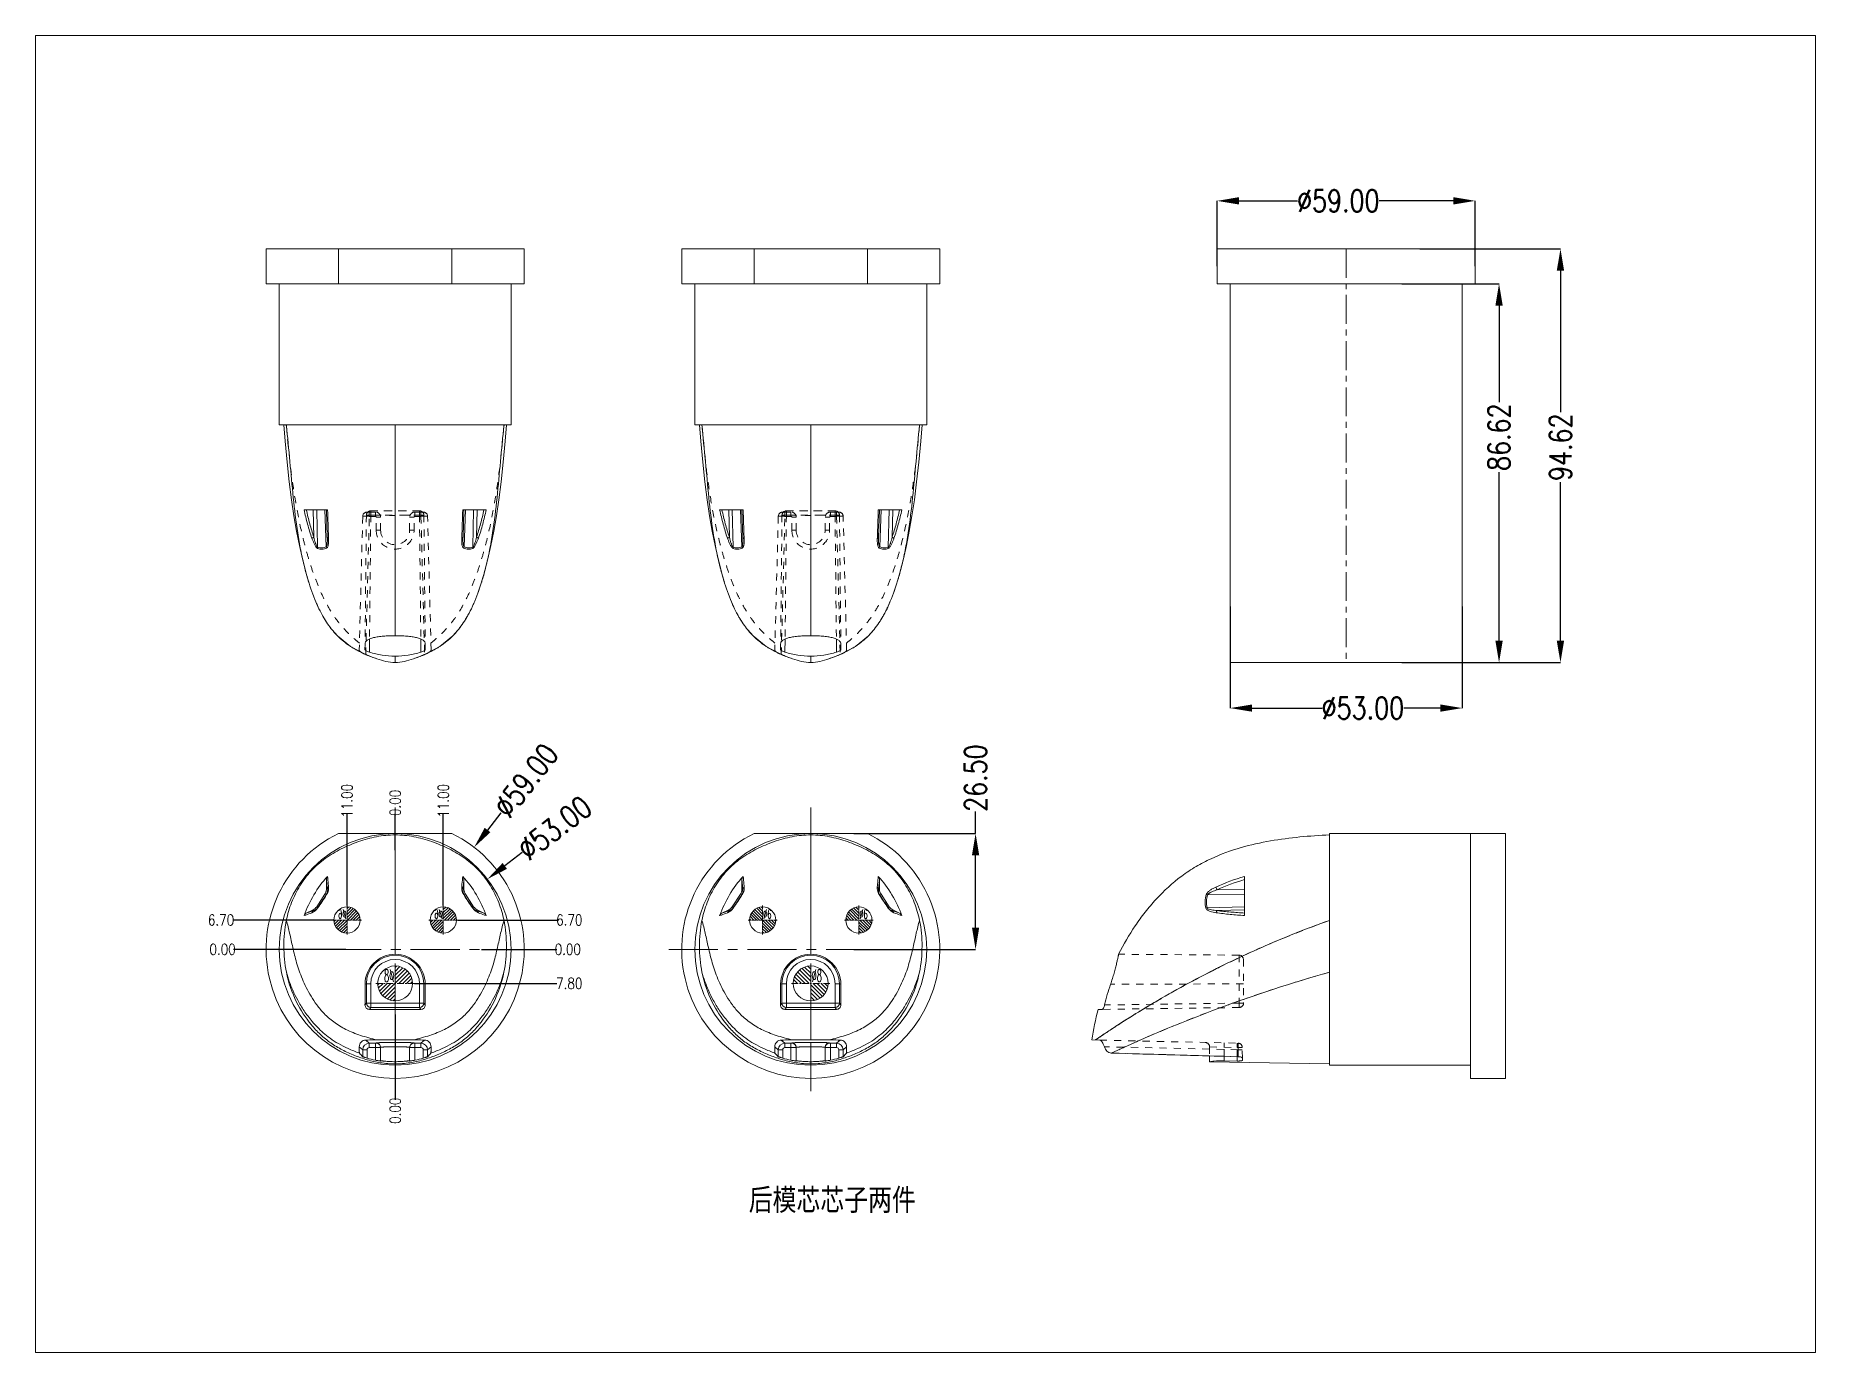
# Model space of a CAD drawing. Header units: millimetres. Extents: x 4 to 4769, y -754 to 1427.
# Drawn here: x 2245.3 to 2652.2, y 45.6 to 346.8 of the extents above; entities that cross this region are included whole.
import ezdxf

# ---------------------------------------------------------------- set-up
doc = ezdxf.new("R2010")
doc.units = ezdxf.units.MM
doc.header["$LTSCALE"] = 16.334999
doc.linetypes.add('CENTER', pattern=[0.6, 0.375, -0.075, 0.075, -0.075])
doc.linetypes.add('HIDDEN', pattern=[0.2, 0.1, -0.1])
doc.layers.get('0').update_dxf_attribs({"lineweight": 18})
for name, color, linetype, lineweight in [('DEFAULT_2', 8, 'HIDDEN', 18), ('dim', 82, 'Continuous', 9), ('epin', 13, 'Continuous', 9)]:
    doc.layers.add(name, color=color, linetype=linetype, lineweight=lineweight)
doc.styles.get("Standard").update_dxf_attribs({"font": 'txt.shx', "width": 0.8})
doc.styles.add('TXT05', font='txt.shx', dxfattribs={"width": 0.5, "bigfont": 'gbcbig.shx'})
doc.dimstyles.get("Standard").update_dxf_attribs({"dimtxt": 0.15625, "dimasz": 0.1875, "dimexe": 0.125, "dimexo": 0.0625, "dimtad": 0, "dimtih": 1, "dimtoh": 1, "dimdsep": 46, "dimtxsty": 'Standard', "dimcen": 0.09, "dimdle": 0.375, "dimadec": 0, "dimazin": 0, "dimtfac": 1, "dimtofl": 0, "dimtmove": 0, "dimatfit": 3, "dimfxl": 0, "dimtolj": 1, "dimarcsym": 0})

msp = doc.modelspace()

# ---------------------------------------------------------------- texts
at = {"insert": (2408.343, 83.061), "char_height": 5, "width": 70.65262, "attachment_point": 1}
msp.add_mtext('后模芯芯子两件', dxfattribs=at)

# ---------------------------------------------------------------- blocks, each defined once
blk = doc.blocks.new('*X80')
for points in [[(2523.42, 193.8), (2523.42, 192.14), (2518.42, 192.97)], [(2566.42, 193.8), (2566.42, 192.14), (2571.42, 192.97)]]:
    blk.add_hatch(color=4).paths.add_polyline_path(points, flags=0)
at = {"color": 4, "lineweight": -2}
for p, q in [((2518.42, 216.17), (2518.42, 192.97)), ((2571.42, 216.17), (2571.42, 192.97)), ((2523.42, 192.97), (2539.4, 192.97)), ((2566.42, 192.97), (2558.06, 192.97))]:
    blk.add_line(p, q, dxfattribs=at)
at = {"color": 6, "insert": (2548.73, 192.97), "char_height": 5, "width": 29.7143, "attachment_point": 5}
blk.add_mtext('%%C53.00', dxfattribs=at)
blk = doc.blocks.new('*X81')
for points in [[(2579.03, 285), (2580.7, 285), (2579.86, 290)], [(2579.03, 208.38), (2580.7, 208.38), (2579.86, 203.38)]]:
    blk.add_hatch(color=4).paths.add_polyline_path(points, flags=0)
at = {"color": 4, "lineweight": -2}
for p, q in [((2557.66, 290), (2579.86, 290)), ((2579.86, 285), (2579.86, 262.92)), ((2579.86, 208.38), (2579.86, 246.92)), ((2557.66, 203.38), (2579.86, 203.38))]:
    blk.add_line(p, q, dxfattribs=at)
at = {"color": 6, "insert": (2579.86, 254.92), "char_height": 5, "width": 22.8571, "attachment_point": 5, "rotation": 90}
blk.add_mtext('86.62', dxfattribs=at)
blk = doc.blocks.new('*X82')
for points in [[(2593.06, 293), (2594.73, 293), (2593.9, 298)], [(2593.06, 208.38), (2594.73, 208.38), (2593.9, 203.38)]]:
    blk.add_hatch(color=4).paths.add_polyline_path(points, flags=0)
at = {"color": 4, "lineweight": -2}
for p, q in [((2561.75, 298), (2593.9, 298)), ((2593.9, 293), (2593.9, 260.63)), ((2593.9, 208.38), (2593.9, 244.63)), ((2557.66, 203.38), (2593.9, 203.38))]:
    blk.add_line(p, q, dxfattribs=at)
at = {"color": 6, "insert": (2593.9, 252.63), "char_height": 5, "width": 22.8571, "attachment_point": 5, "rotation": 90}
blk.add_mtext('94.62', dxfattribs=at)
blk = doc.blocks.new('*X83')
for points in [[(2520.42, 309.81), (2520.42, 308.14), (2515.42, 308.97)], [(2569.42, 309.81), (2569.42, 308.14), (2574.42, 308.97)]]:
    blk.add_hatch(color=4).paths.add_polyline_path(points, flags=0)
at = {"color": 4, "lineweight": -2}
for p, q in [((2515.42, 294), (2515.42, 308.97)), ((2520.42, 308.97), (2533.78, 308.97)), ((2569.42, 308.97), (2552.45, 308.97)), ((2574.42, 294), (2574.42, 308.97))]:
    blk.add_line(p, q, dxfattribs=at)
at = {"color": 6, "insert": (2543.12, 308.97), "char_height": 5, "width": 30.2857, "attachment_point": 5}
blk.add_mtext('%%C59.00', dxfattribs=at)
blk = doc.blocks.new('epin_ejp_8')
at = {"layer": 'epin'}
h = blk.add_hatch(dxfattribs=at)
h.set_pattern_fill('_ANSI31', color=123, style=0, pattern_type=0)
h.set_pattern_definition([(135, (0, 0), (-0.44901, -0.44901), [])])
edge = h.paths.add_edge_path(flags=0)
edge.add_arc((0, 0), 4, 90, 180)
edge.add_line((-4, 0), (0, 0))
edge.add_line((0, 0), (0, 4))
edge = h.paths.add_edge_path(flags=0)
edge.add_line((4, 0), (0, 0))
edge.add_line((0, 0), (0, -4))
edge.add_arc((0, 0), 4, 270, 360)
at = {"layer": 'epin', "color": 1, "linetype": 'CENTER', "ltscale": 0.248791}
for p, q in [((0, -4.4), (0, 4.4)), ((-4.4, 0), (4.4, 0))]:
    blk.add_line(p, q, dxfattribs=at)
at = {"layer": 'epin'}
blk.add_circle((0, 0), 4, dxfattribs=at)
at = {"layer": 'epin', "color": 6, "style": 'TXT05', "width": 0.5}
blk.add_text('%%C8', height=2.8, dxfattribs=at).set_placement((0.16, 0.4))
blk = doc.blocks.new('epin_ejp_6')
at = {"layer": 'epin'}
h = blk.add_hatch(dxfattribs=at)
h.set_pattern_fill('_ANSI31', color=123, style=0, pattern_type=0)
h.set_pattern_definition([(135, (0, 0), (-0.33676, -0.33676), [])])
edge = h.paths.add_edge_path(flags=0)
edge.add_arc((0, 0), 3, 90, 180)
edge.add_line((-3, 0), (0, 0))
edge.add_line((0, 0), (0, 3))
edge = h.paths.add_edge_path(flags=0)
edge.add_line((3, 0), (0, 0))
edge.add_line((0, 0), (0, -3))
edge.add_arc((0, 0), 3, 270, 360)
at = {"layer": 'epin', "color": 1, "linetype": 'CENTER', "ltscale": 0.12}
for p, q in [((-3.3, 0), (3.3, 0)), ((0, -3.3), (0, 3.3))]:
    blk.add_line(p, q, dxfattribs=at)
at = {"layer": 'epin'}
blk.add_circle((0, 0), 3, dxfattribs=at)
at = {"layer": 'epin', "color": 6, "style": 'TXT05', "width": 0.5}
blk.add_text('%%C6', height=2.1, dxfattribs=at).set_placement((0.12, 0.3))
blk = doc.blocks.new('*X85')
at = {"layer": 'dim', "color": 4, "lineweight": -2}
blk.add_line((2341.82, 144.5), (2364.48, 144.5), dxfattribs=at)
at = {"layer": 'dim', "color": 6, "insert": (2367.32, 144.5), "char_height": 2.5, "width": 8.5714, "attachment_point": 5}
blk.add_mtext('6.70', dxfattribs=at)
blk = doc.blocks.new('*X86')
at = {"layer": 'dim', "color": 4, "lineweight": -2}
blk.add_line((2347.26, 137.79), (2364.48, 137.79), dxfattribs=at)
at = {"layer": 'dim', "color": 6, "insert": (2366.98, 137.79), "char_height": 2.5, "width": 8.5714, "attachment_point": 5}
blk.add_mtext('0.00', dxfattribs=at)
blk = doc.blocks.new('*X87')
at = {"layer": 'dim', "color": 4, "lineweight": -2}
blk.add_line((2331.92, 130), (2364.48, 130), dxfattribs=at)
at = {"layer": 'dim', "color": 6, "insert": (2367.32, 130), "char_height": 2.5, "width": 8.5714, "attachment_point": 5}
blk.add_mtext('7.80', dxfattribs=at)
blk = doc.blocks.new('*X88')
at = {"layer": 'dim', "color": 4, "lineweight": -2}
blk.add_line((2338.52, 147.8), (2338.52, 168.78), dxfattribs=at)
at = {"layer": 'dim', "color": 6, "insert": (2338.52, 171.78), "char_height": 2.5, "width": 9.7143, "attachment_point": 5, "rotation": 90}
blk.add_mtext('11.00', dxfattribs=at)
blk = doc.blocks.new('*X89')
at = {"layer": 'dim', "color": 4, "lineweight": -2}
blk.add_line((2327.52, 160.47), (2327.52, 168.78), dxfattribs=at)
at = {"layer": 'dim', "color": 6, "insert": (2327.52, 171.28), "char_height": 2.5, "width": 8.5714, "attachment_point": 5, "rotation": 90}
blk.add_mtext('0.00', dxfattribs=at)
blk = doc.blocks.new('*X90')
at = {"layer": 'dim', "color": 4, "lineweight": -2}
blk.add_line((2316.52, 147.8), (2316.52, 168.78), dxfattribs=at)
at = {"layer": 'dim', "color": 6, "insert": (2316.52, 171.78), "char_height": 2.5, "width": 9.7143, "attachment_point": 5, "rotation": 90}
blk.add_mtext('11.00', dxfattribs=at)
blk = doc.blocks.new('*X91')
at = {"layer": 'dim', "color": 4, "lineweight": -2}
blk.add_line((2316.26, 137.79), (2290.56, 137.79), dxfattribs=at)
at = {"layer": 'dim', "color": 6, "insert": (2288.06, 137.79), "char_height": 2.5, "width": 8.5714, "attachment_point": 5}
blk.add_mtext('0.00', dxfattribs=at)
blk = doc.blocks.new('*X92')
at = {"layer": 'dim', "color": 4, "lineweight": -2}
blk.add_line((2313.52, 144.5), (2290.56, 144.5), dxfattribs=at)
at = {"layer": 'dim', "color": 6, "insert": (2287.72, 144.5), "char_height": 2.5, "width": 8.5714, "attachment_point": 5}
blk.add_mtext('6.70', dxfattribs=at)
blk = doc.blocks.new('*X93')
at = {"layer": 'dim', "color": 4, "lineweight": -2}
blk.add_line((2327.52, 122.87), (2327.52, 103.38), dxfattribs=at)
at = {"layer": 'dim', "color": 6, "insert": (2327.52, 100.88), "char_height": 2.5, "width": 8.5714, "attachment_point": 5, "rotation": 90}
blk.add_mtext('0.00', dxfattribs=at)
blk = doc.blocks.new('*X94')
blk.add_hatch(color=4).paths.add_polyline_path([(2352.07, 157.54), (2353.08, 156.21), (2348.6, 153.85)], flags=0)
at = {"color": 4, "lineweight": -2}
blk.add_line((2356.56, 159.91), (2352.58, 156.88), dxfattribs=at)
at = {"color": 6, "insert": (2363.98, 165.56), "char_height": 5, "width": 29.7143, "attachment_point": 5, "rotation": 37.288}
blk.add_mtext('%%C53.00', dxfattribs=at)
blk = doc.blocks.new('*X95')
blk.add_hatch(color=4).paths.add_polyline_path([(2347.98, 165.59), (2349.29, 164.57), (2345.57, 161.12)], flags=0)
at = {"color": 4, "lineweight": -2}
blk.add_line((2351.7, 169.03), (2348.64, 165.08), dxfattribs=at)
at = {"color": 6, "insert": (2357.41, 176.41), "char_height": 5, "width": 30.2857, "attachment_point": 5, "rotation": 52.2565}
blk.add_mtext('%%C59.00', dxfattribs=at)
blk = doc.blocks.new('*X96')
for points in [[(2459.37, 159.29), (2461.03, 159.29), (2460.2, 164.29)], [(2459.37, 142.79), (2461.03, 142.79), (2460.2, 137.79)]]:
    blk.add_hatch(color=4).paths.add_polyline_path(points, flags=0)
at = {"color": 4, "lineweight": -2}
for p, q in [((2460.2, 164.29), (2460.2, 169.29)), ((2432.37, 164.29), (2460.2, 164.29)), ((2460.2, 142.79), (2460.2, 159.29)), ((2432.37, 137.79), (2460.2, 137.79))]:
    blk.add_line(p, q, dxfattribs=at)
at = {"color": 6, "insert": (2460.2, 176.96), "char_height": 5, "width": 22.2857, "attachment_point": 5, "rotation": 90}
blk.add_mtext('26.50', dxfattribs=at)

# ---------------------------------------------------------------- dimensions: what is measured, and where the dimension line sits
for base, p1, p2, picture, middle in [((2515.416, 308.973), (2574.416, 294.002), (2515.416, 294.002), '*X83', (2543.117, 308.973)), ((2518.416, 192.97), (2571.416, 216.17), (2518.416, 216.17), '*X80', (2548.731, 192.97))]:
    dim = msp.add_linear_dim(base=base, p1=p1, p2=p2, text='%%C<>', dimstyle='Standard', override={"dimtxt": 5, "dimasz": 5, "dimexe": 0, "dimexo": 0, "dimgap": 0, "dimtih": 0, "dimtoh": 0, "dimzin": 0, "dimsah": 1, "dimdle": 10, "dimclrd": 4, "dimclre": 4, "dimclrt": 6, "dimtzin": 0})
    dim.commit()
    dim.dimension.update_dxf_attribs({"geometry": picture, "text_midpoint": middle, "dimtype": 160})
for base, p1, p2, picture, middle in [((2593.898, 203.378), (2561.745, 298.002), (2557.662, 203.378), '*X82', (2593.898, 252.629)), ((2579.863, 290.002), (2557.662, 203.378), (2557.662, 290.002), '*X81', (2579.863, 254.923)), ((2460.199, 137.794), (2432.371, 164.294), (2432.371, 137.794), '*X96', (2460.199, 176.961))]:
    dim = msp.add_linear_dim(base=base, p1=p1, p2=p2, angle=90, dimstyle='Standard', override={"dimtxt": 5, "dimasz": 5, "dimexe": 0, "dimexo": 0, "dimgap": 0, "dimtih": 0, "dimtoh": 0, "dimzin": 0, "dimsah": 1, "dimdle": 10, "dimclrd": 4, "dimclre": 4, "dimclrt": 6, "dimtzin": 0})
    dim.commit()
    dim.dimension.update_dxf_attribs({"geometry": picture, "text_midpoint": middle, "dimtype": 160})
for p1, p2, picture, middle in [((2309.459, 114.467), (2345.575, 161.122), '*X95', (2357.409, 176.41)), ((2306.433, 121.74), (2348.6, 153.848), '*X94', (2363.982, 165.561))]:
    dim = msp.add_diameter_dim_2p(p1=p1, p2=p2, dimstyle='Standard', override={"dimtxt": 5, "dimasz": 5, "dimexe": 0, "dimexo": 0, "dimgap": 0, "dimtih": 0, "dimtoh": 0, "dimzin": 0, "dimpost": '%%C<>', "dimsah": 1, "dimdle": 10, "dimclrd": 4, "dimclre": 4, "dimclrt": 6, "dimtzin": 0})
    dim.commit()
    dim.dimension.update_dxf_attribs({"geometry": picture, "text_midpoint": middle, "dimtype": 163})
at = {"layer": 'dim'}
for feature_location, offset, dtype, origin, picture, middle in [((2316.517, 147.796), (0, 23.984), 1, (2327.517, 137.794), '*X90', (2316.517, 171.779)), ((2327.5168343, 160.4708176), (0, 10.8085972), 1, (2327.5168342, 137.7941192), '*X89', (2327.5168343, 171.2794148)), ((2338.517, 147.796), (0, 23.984), 1, (2327.517, 137.794), '*X88', (2338.517, 171.779)), ((2313.517, 144.496), (-25.792, 0), 0, (2327.517, 137.794), '*X92', (2287.725, 144.496)), ((2341.817, 144.496), (25.501, 0), 0, (2327.517, 137.794), '*X85', (2367.318, 144.496)), ((2316.261781012, 137.794119209), (-28.203826864, 0), 0, (2327.516834183, 137.794119209), '*X91', (2288.057954149, 137.794119209)), ((2347.26482332, 137.794119209), (19.7198841, 0), 0, (2327.516834183, 137.794119209), '*X86', (2366.98470742, 137.794119209)), ((2327.516834183, 122.870993117), (0, -21.986498591), 1, (2327.516834183, 137.794119209), '*X93', (2327.516834183, 100.884494525)), ((2331.917, 129.996), (35.401, 0), 0, (2327.517, 137.794), '*X87', (2367.318, 129.996))]:
    dim = msp.add_ordinate_dim(feature_location=feature_location, offset=offset, dtype=dtype, origin=origin, dimstyle='Standard', override={"dimtxt": 2.5, "dimasz": 2, "dimexe": 0, "dimexo": 0, "dimgap": 0, "dimtih": 0, "dimtoh": 0, "dimzin": 0, "dimsah": 1, "dimdle": 4, "dimclrd": 4, "dimclre": 4, "dimclrt": 6, "dimtzin": 0}, dxfattribs=at)
    dim.commit()
    dim.dimension.update_dxf_attribs({"geometry": picture, "text_midpoint": middle})

# ---------------------------------------------------------------- linework, layer by layer
at = {"color": 7, "linetype": 'Continuous'}
for p, q in [((2298.017, 290.002), (2298.017, 298.002)), ((2298.017, 298.002), (2357.016, 298.002)), ((2314.555, 298.002), (2314.555, 290.002)), ((2340.478, 298.002), (2340.478, 290.002)), ((2357.017, 290.002), (2357.017, 298.002)), ((2393.017, 290.002), (2393.017, 298.002)), ((2393.017, 298.002), (2452.016, 298.002)), ((2409.555, 298.002), (2409.555, 290.002)), ((2435.478, 298.002), (2435.478, 290.002)), ((2452.017, 290.002), (2452.017, 298.002)), ((2515.416, 290.002), (2515.416, 298.002)), ((2515.416, 298.002), (2574.416, 298.002)), ((2574.416, 290.002), (2574.416, 298.002)), ((2298.018, 290.002), (2357.016, 290.002)), ((2301.017, 290.002), (2301.017, 257.722)), ((2354.017, 290.002), (2354.017, 257.722)), ((2393.018, 290.002), (2452.016, 290.002)), ((2396.017, 290.002), (2396.017, 257.722)), ((2449.017, 290.002), (2449.017, 257.722)), ((2515.417, 290.002), (2574.415, 290.002)), ((2518.416, 290.002), (2518.416, 203.378)), ((2571.416, 290.002), (2571.416, 203.378)), ((2354.017, 257.722), (2301.017, 257.722)), ((2327.517, 257.722), (2327.517, 209.529)), ((2449.017, 257.722), (2396.017, 257.722)), ((2422.517, 257.722), (2422.517, 209.529)), ((2308.621, 238.305), (2308.775, 238.304)), ((2308.775, 238.304), (2309.571, 238.3)), ((2308.784, 238.314), (2308.934, 232.025)), ((2309.571, 238.3), (2309.716, 238.3)), ((2309.579, 238.312), (2309.783, 229.761)), ((2311.441, 238.292), (2311.778, 238.291)), ((2311.456, 238.303), (2311.75, 229.871)), ((2311.778, 238.291), (2312.071, 238.29)), ((2312.007, 232.042), (2311.789, 238.293)), ((2343.255, 238.291), (2342.963, 238.29)), ((2343.027, 232.042), (2343.245, 238.293)), ((2343.593, 238.292), (2343.255, 238.291)), ((2343.578, 238.303), (2343.284, 229.871)), ((2345.455, 238.312), (2345.251, 229.761)), ((2345.463, 238.3), (2345.318, 238.3)), ((2346.259, 238.304), (2345.463, 238.3)), ((2346.25, 238.314), (2346.099, 232.025)), ((2346.413, 238.305), (2346.259, 238.304)), ((2403.621, 238.305), (2403.775, 238.304)), ((2403.775, 238.304), (2404.571, 238.3)), ((2403.784, 238.314), (2403.934, 232.025)), ((2404.571, 238.3), (2404.716, 238.3)), ((2404.579, 238.312), (2404.783, 229.761)), ((2406.441, 238.292), (2406.778, 238.291)), ((2406.456, 238.303), (2406.75, 229.871)), ((2406.778, 238.291), (2407.071, 238.29)), ((2407.007, 232.042), (2406.789, 238.293)), ((2438.255, 238.291), (2437.963, 238.29)), ((2438.027, 232.042), (2438.245, 238.293)), ((2438.593, 238.292), (2438.255, 238.291)), ((2438.578, 238.303), (2438.284, 229.871)), ((2440.455, 238.312), (2440.251, 229.761)), ((2440.463, 238.3), (2440.318, 238.3)), ((2441.259, 238.304), (2440.463, 238.3)), ((2441.25, 238.314), (2441.099, 232.025)), ((2441.413, 238.305), (2441.259, 238.304)), ((2312.297, 231.76), (2312.286, 232.05)), ((2342.737, 231.76), (2342.747, 232.05)), ((2407.297, 231.76), (2407.286, 232.05)), ((2437.737, 231.76), (2437.747, 232.05)), ((2307.259, 223.481), (2307.281, 223.403)), ((2347.773, 223.476), (2347.752, 223.399)), ((2402.259, 223.481), (2402.281, 223.403)), ((2442.773, 223.476), (2442.752, 223.399)), ((2312.849, 211.194), (2313.1, 210.88)), ((2313.049, 210.942), (2313.1, 210.88)), ((2320.636, 207.687), (2320.622, 206.322)), ((2321.652, 208.768), (2321.621, 205.772)), ((2333.382, 208.768), (2333.413, 205.772)), ((2334.398, 207.687), (2334.412, 206.322)), ((2341.935, 210.881), (2342.005, 210.968)), ((2407.849, 211.194), (2408.1, 210.88)), ((2408.049, 210.942), (2408.1, 210.88)), ((2415.636, 207.687), (2415.622, 206.322)), ((2416.652, 208.768), (2416.621, 205.772)), ((2428.382, 208.768), (2428.413, 205.772)), ((2429.398, 207.687), (2429.412, 206.322)), ((2436.935, 210.881), (2437.005, 210.968)), ((2327.517, 204.839), (2327.517, 203.378)), ((2422.517, 204.839), (2422.517, 203.378)), ((2314.555, 164.294), (2340.478, 164.294)), ((2327.517, 163.974), (2327.517, 163.601)), ((2327.517, 163.601), (2327.517, 136.678)), ((2409.555, 164.294), (2435.478, 164.294)), ((2422.517, 163.974), (2422.517, 163.601)), ((2422.517, 163.601), (2422.517, 136.678)), ((2541.092, 111.294), (2541.092, 164.294)), ((2541.092, 164.294), (2581.372, 164.294)), ((2573.372, 164.294), (2573.372, 108.295)), ((2581.372, 164.294), (2581.372, 108.294)), ((2311.789, 151.496), (2311.789, 153.746)), ((2311.789, 151.496), (2312.007, 151.41)), ((2343.245, 151.496), (2343.027, 151.41)), ((2343.245, 151.496), (2343.245, 153.746)), ((2406.789, 151.496), (2406.789, 153.746)), ((2406.789, 151.496), (2407.007, 151.41)), ((2438.245, 151.496), (2438.027, 151.41)), ((2438.245, 151.496), (2438.245, 153.746)), ((2521.669, 151.496), (2515.412, 151.41)), ((2521.688, 145.516), (2521.66, 154.471)), ((2307.211, 146.083), (2308.784, 146.851)), ((2308.784, 146.851), (2308.934, 146.66)), ((2309.579, 147.548), (2311.456, 150.388)), ((2309.579, 147.548), (2309.783, 147.289)), ((2311.456, 150.388), (2311.75, 150.273)), ((2343.578, 150.388), (2343.284, 150.273)), ((2345.455, 147.548), (2343.578, 150.388)), ((2345.455, 147.548), (2345.251, 147.289)), ((2346.25, 146.851), (2346.099, 146.66)), ((2347.823, 146.083), (2346.25, 146.851)), ((2402.211, 146.083), (2403.784, 146.851)), ((2403.784, 146.851), (2403.934, 146.66)), ((2404.579, 147.548), (2406.456, 150.388)), ((2404.579, 147.548), (2404.783, 147.289)), ((2406.456, 150.388), (2406.75, 150.273)), ((2438.578, 150.388), (2438.284, 150.273)), ((2440.455, 147.548), (2438.578, 150.388)), ((2440.455, 147.548), (2440.251, 147.289)), ((2441.25, 146.851), (2441.099, 146.66)), ((2442.823, 146.083), (2441.25, 146.851)), ((2521.681, 147.548), (2513.131, 147.289)), ((2521.673, 150.388), (2513.241, 150.273)), ((2521.684, 146.851), (2515.394, 146.66)), ((2320.944, 129.903), (2320.636, 129.811)), ((2320.944, 129.903), (2320.944, 125.501)), ((2321.949, 129.907), (2321.949, 124.496)), ((2333.085, 129.907), (2333.085, 124.496)), ((2334.09, 129.903), (2334.09, 125.501)), ((2334.09, 129.903), (2334.398, 129.811)), ((2415.944, 129.903), (2415.636, 129.811)), ((2415.944, 129.903), (2415.944, 125.501)), ((2416.949, 129.907), (2416.949, 124.496)), ((2428.085, 129.907), (2428.085, 124.496)), ((2429.09, 129.903), (2429.09, 125.501)), ((2429.09, 129.903), (2429.398, 129.811)), ((2320.944, 125.501), (2320.622, 125.082)), ((2321.949, 124.496), (2321.621, 124.07)), ((2333.085, 125.504), (2321.949, 125.504)), ((2321.949, 124.496), (2333.085, 124.496)), ((2327.517, 124.057), (2327.517, 117.101)), ((2333.085, 124.496), (2333.413, 124.07)), ((2334.09, 125.501), (2334.412, 125.082)), ((2415.944, 125.501), (2415.622, 125.082)), ((2416.949, 124.496), (2416.621, 124.07)), ((2428.085, 125.504), (2416.949, 125.504)), ((2416.949, 124.496), (2428.085, 124.496)), ((2422.517, 124.057), (2422.517, 117.101)), ((2428.085, 124.496), (2428.413, 124.07)), ((2429.09, 125.501), (2429.412, 125.082)), ((2489.142, 124.07), (2488.208, 124.057)), ((2320.104, 114.824), (2319.304, 115.528)), ((2320.104, 114.824), (2320.104, 113.248)), ((2320.784, 117.059), (2321.611, 116.331)), ((2321.109, 114.827), (2321.109, 112.917)), ((2321.611, 115.329), (2321.611, 116.331)), ((2322.994, 116.331), (2321.611, 116.331)), ((2322.994, 115.329), (2321.611, 115.329)), ((2322.994, 112.448), (2322.994, 116.331)), ((2323.918, 115.33), (2322.994, 115.329)), ((2323.195, 116.404), (2323.195, 116.335)), ((2324.2, 115.33), (2323.918, 115.33)), ((2324.2, 112.305), (2324.2, 115.399)), ((2327.517, 116.503), (2327.517, 115.502)), ((2330.833, 112.305), (2330.833, 115.399)), ((2330.833, 115.33), (2331.115, 115.33)), ((2331.115, 115.33), (2332.039, 115.329)), ((2331.838, 116.404), (2331.838, 116.335)), ((2332.039, 112.448), (2332.039, 116.331)), ((2332.039, 116.331), (2333.422, 116.331)), ((2332.039, 115.329), (2333.422, 115.329)), ((2333.422, 116.331), (2334.25, 117.059)), ((2333.422, 115.329), (2333.422, 116.331)), ((2333.925, 114.827), (2333.925, 112.917)), ((2335.729, 115.528), (2334.929, 114.824)), ((2334.929, 114.824), (2334.929, 113.248)), ((2415.104, 114.824), (2414.304, 115.528)), ((2415.104, 114.824), (2415.104, 113.248)), ((2415.784, 117.059), (2416.611, 116.331)), ((2416.109, 114.827), (2416.109, 112.917)), ((2416.611, 115.329), (2416.611, 116.331)), ((2417.994, 116.331), (2416.611, 116.331)), ((2417.994, 115.329), (2416.611, 115.329)), ((2417.994, 112.448), (2417.994, 116.331)), ((2418.918, 115.33), (2417.994, 115.329)), ((2418.195, 116.404), (2418.195, 116.335)), ((2419.2, 115.33), (2418.918, 115.33)), ((2419.2, 112.305), (2419.2, 115.399)), ((2422.517, 116.503), (2422.517, 115.502)), ((2425.833, 112.305), (2425.833, 115.399)), ((2425.833, 115.33), (2426.115, 115.33)), ((2426.115, 115.33), (2427.039, 115.329)), ((2426.838, 116.404), (2426.838, 116.335)), ((2427.039, 116.331), (2428.422, 116.331)), ((2427.039, 112.448), (2427.039, 116.331)), ((2427.039, 115.329), (2428.422, 115.329)), ((2428.422, 116.331), (2429.25, 117.059)), ((2428.422, 115.329), (2428.422, 116.331)), ((2428.925, 114.827), (2428.925, 112.917)), ((2430.729, 115.528), (2429.929, 114.824)), ((2429.929, 114.824), (2429.929, 113.248)), ((2486.747, 117.101), (2488.581, 117.059)), ((2327.517, 112.102), (2327.517, 111.614)), ((2422.517, 112.102), (2422.517, 111.614)), ((2513.692, 113.43), (2513.696, 112.102)), ((2513.696, 112.102), (2541.092, 111.614)), ((2517.012, 112.305), (2517.008, 113.337)), ((2519.976, 112.251), (2517.012, 112.305)), ((2519.976, 112.251), (2519.973, 113.248)), ((2521.18, 112.917), (2521.182, 112.448)), ((2541.092, 111.294), (2573.372, 111.294)), ((2573.372, 108.294), (2581.372, 108.294))]:
    msp.add_line(p, q, dxfattribs=at)
at = {"color": 1, "linetype": 'CENTER', "ltscale": 1.077565}
msp.add_line((2544.916, 298.002), (2544.916, 203.378), dxfattribs=at)
msp.add_line((2518.416, 203.378), (2571.416, 203.378))
at = {"color": 1, "linetype": 'CENTER', "ltscale": 1.834833}
for p, q in [((2327.517, 105.344), (2327.517, 170.244)), ((2422.517, 105.344), (2422.517, 170.244)), ((2295.067, 137.794), (2359.967, 137.794)), ((2390.067, 137.794), (2454.967, 137.794))]:
    msp.add_line(p, q, dxfattribs=at)
msp.add_lwpolyline([(2245.323, 346.766), (2652.177, 346.766), (2652.177, 45.618), (2245.323, 45.618)], close=True)
at = {"color": 7, "linetype": 'Continuous'}
for points in [[(2302.076, 257.722), (2302.379, 254.01), (2302.819, 249.234), (2303.307, 244.733), (2303.832, 240.619), (2304.386, 236.901), (2304.99, 233.395), (2305.64, 230.118), (2306.318, 227.114), (2307.008, 224.4), (2307.281, 223.407)], [(2347.752, 223.403), (2348.026, 224.399), (2348.715, 227.113), (2349.394, 230.117), (2350.043, 233.394), (2350.648, 236.9), (2351.201, 240.619), (2351.726, 244.732), (2352.215, 249.234), (2352.655, 254.011), (2352.958, 257.722)], [(2397.076, 257.722), (2397.379, 254.01), (2397.819, 249.234), (2398.307, 244.733), (2398.832, 240.619), (2399.386, 236.901), (2399.99, 233.395), (2400.64, 230.118), (2401.318, 227.114), (2402.008, 224.4), (2402.281, 223.407)], [(2442.752, 223.403), (2443.026, 224.399), (2443.715, 227.113), (2444.394, 230.117), (2445.043, 233.394), (2445.648, 236.9), (2446.201, 240.619), (2446.726, 244.732), (2447.215, 249.234), (2447.655, 254.011), (2447.958, 257.722)], [(2307.28, 223.407), (2307.405, 222.967), (2307.614, 222.255), (2307.825, 221.563), (2308.038, 220.891), (2308.254, 220.238), (2308.473, 219.604), (2308.695, 218.989), (2308.92, 218.392), (2309.148, 217.813), (2309.38, 217.252), (2309.615, 216.709), (2309.854, 216.184), (2310.095, 215.677), (2310.338, 215.188), (2310.583, 214.717), (2310.83, 214.263), (2311.078, 213.826), (2311.328, 213.405), (2311.579, 213.001), (2311.83, 212.613), (2312.083, 212.238), (2312.338, 211.876), (2312.593, 211.528), (2312.849, 211.194)], [(2342.005, 210.968), (2342.276, 211.311), (2342.548, 211.672), (2342.82, 212.05), (2343.091, 212.443), (2343.36, 212.853), (2343.629, 213.279), (2343.897, 213.725), (2344.163, 214.19), (2344.428, 214.674), (2344.69, 215.177), (2344.95, 215.699), (2345.207, 216.243), (2345.461, 216.806), (2345.711, 217.39), (2345.958, 217.994), (2346.2, 218.618), (2346.439, 219.263), (2346.674, 219.929), (2346.906, 220.617), (2347.135, 221.327), (2347.361, 222.059), (2347.585, 222.814), (2347.751, 223.399)], [(2402.28, 223.407), (2402.405, 222.967), (2402.614, 222.255), (2402.825, 221.563), (2403.038, 220.891), (2403.254, 220.238), (2403.473, 219.604), (2403.695, 218.989), (2403.92, 218.392), (2404.148, 217.813), (2404.38, 217.252), (2404.615, 216.709), (2404.854, 216.184), (2405.095, 215.677), (2405.338, 215.188), (2405.583, 214.717), (2405.83, 214.263), (2406.078, 213.826), (2406.328, 213.405), (2406.579, 213.001), (2406.83, 212.613), (2407.083, 212.238), (2407.338, 211.876), (2407.593, 211.528), (2407.849, 211.194)], [(2437.005, 210.968), (2437.276, 211.311), (2437.548, 211.672), (2437.82, 212.05), (2438.091, 212.443), (2438.36, 212.853), (2438.629, 213.279), (2438.897, 213.725), (2439.163, 214.19), (2439.428, 214.674), (2439.69, 215.177), (2439.95, 215.699), (2440.207, 216.243), (2440.461, 216.806), (2440.711, 217.39), (2440.958, 217.994), (2441.2, 218.618), (2441.439, 219.263), (2441.674, 219.929), (2441.906, 220.617), (2442.135, 221.327), (2442.361, 222.059), (2442.585, 222.814), (2442.751, 223.399)], [(2313.103, 210.883), (2314.343, 209.497), (2317.305, 207.069), (2320.913, 205.156)], [(2334.12, 205.156), (2337.731, 207.07), (2340.693, 209.499), (2341.932, 210.884)], [(2408.103, 210.883), (2409.343, 209.497), (2412.305, 207.069), (2415.913, 205.156)], [(2429.12, 205.156), (2432.731, 207.07), (2435.693, 209.499), (2436.932, 210.884)]]:
    msp.add_lwpolyline(points, dxfattribs=at)
for centre in [(2327.517, 137.794), (2422.517, 137.794)]:
    msp.add_circle(centre, 26.5, dxfattribs=at)
for centre, radius, start, end in [((4802.7, 321.177), 2492.008, 181.906078, 182.049648), ((-147.666, 321.177), 2492.008, 357.950352, 358.093922), ((4897.7, 321.177), 2492.008, 181.906078, 182.049648), ((-52.666, 321.177), 2492.008, 357.950352, 358.093922), ((2377.903, 243.121), 73.324, 194.1725, 194.3475), ((2374.367, 242.205), 69.671, 194.33854, 195.58977), ((2280.683, 242.2), 69.654, 344.40627, 345.66246), ((2277.138, 243.118), 73.316, 345.65343, 345.8276), ((2472.903, 243.121), 73.324, 194.1725, 194.3475), ((2469.367, 242.205), 69.671, 194.33854, 195.58977), ((2375.683, 242.2), 69.654, 344.40627, 345.66246), ((2372.138, 243.118), 73.316, 345.65343, 345.8276), ((2327.889, 222.917), 19.069, 219.14311, 220.50471), ((2327.587, 222.66), 18.672, 220.50491, 223.21427), ((2327.426, 222.509), 18.451, 223.21626, 225.1138), ((2327.503, 222.594), 18.566, 225.13159, 236.14621), ((2327.531, 222.594), 18.566, 303.85996, 314.87519), ((2327.607, 222.509), 18.452, 314.89294, 316.78166), ((2327.447, 222.66), 18.672, 316.78367, 319.4944), ((2327.144, 222.918), 19.07, 319.49462, 320.86225), ((2422.889, 222.917), 19.069, 219.14311, 220.50471), ((2422.587, 222.66), 18.672, 220.50491, 223.21427), ((2422.426, 222.509), 18.451, 223.21626, 225.1138), ((2422.503, 222.594), 18.566, 225.13159, 236.14621), ((2422.531, 222.594), 18.566, 303.85996, 314.87519), ((2422.607, 222.509), 18.452, 314.89294, 316.78166), ((2422.447, 222.66), 18.672, 316.78367, 319.4944), ((2422.144, 222.918), 19.07, 319.49462, 320.86225), ((2328.017, 223.314), 19.451, 236.06843, 237.08228), ((2331.299, 229.898), 26.812, 245.62955, 246.58751), ((2332.32, 232.258), 29.383, 246.59018, 247.64544), ((2322.714, 232.258), 29.383, 292.35461, 293.40956), ((2323.734, 229.898), 26.812, 293.41222, 294.37048), ((2327.017, 223.314), 19.45, 302.92304, 303.93768), ((2423.017, 223.314), 19.451, 236.06843, 237.08228), ((2426.299, 229.898), 26.812, 245.62955, 246.58751), ((2427.32, 232.258), 29.383, 246.59018, 247.64544), ((2417.714, 232.258), 29.383, 292.35461, 293.40956), ((2418.734, 229.898), 26.812, 293.41222, 294.37048), ((2422.017, 223.314), 19.45, 302.92304, 303.93768), ((2327.517, 137.794), 29.5, 116.06384, 63.93616), ((2422.517, 137.794), 29.5, 116.06384, 63.93616), ((2298.168, 175.953), 31.208, 286.84395, 290.18058), ((2307.459, 148.785), 2.815, 291.54661, 325.89464), ((2151.522, 253.772), 190.749, 326.06603, 327.13959), ((2101.411, 288.053), 251.514, 325.94456, 326.7929), ((2553.622, 288.053), 251.514, 213.2071, 214.05544), ((2503.512, 253.772), 190.749, 212.86041, 213.93397), ((2347.574, 148.785), 2.815, 214.10536, 248.45339), ((2356.866, 175.953), 31.208, 249.81942, 253.15605), ((2393.168, 175.953), 31.208, 286.84395, 290.18058), ((2402.459, 148.785), 2.815, 291.54661, 325.89464), ((2246.522, 253.772), 190.749, 326.06603, 327.13959), ((2196.411, 288.053), 251.514, 325.94456, 326.7929), ((2648.622, 288.053), 251.514, 213.2071, 214.05544), ((2598.512, 253.772), 190.749, 212.86041, 213.93397), ((2442.574, 148.785), 2.815, 214.10536, 248.45339), ((2451.866, 175.953), 31.208, 249.81942, 253.15605), ((2513.517, 145.494), 1.836, 102.1356, 111.11792), ((2327.512, 129.793), 6.886, 0.14931, 179.85069), ((2327.517, 129.903), 6.573, 0.00014, 179.99986), ((2327.517, 129.907), 5.568, 0.00033, 179.99967), ((2422.522, 129.793), 6.886, 0.14931, 179.85069), ((2422.517, 129.903), 6.573, 0.00014, 179.99986), ((2422.517, 129.907), 5.568, 0.00033, 179.99967), ((2330.369, 138.275), 28.301, 191.62885, 206.29488), ((2324.72, 138.256), 28.243, 333.69011, 348.38569), ((2425.369, 138.275), 28.301, 191.62885, 206.29488), ((2419.72, 138.256), 28.243, 333.69011, 348.38569), ((2631.459, -187.442), 332.527, 105.769, 114.94363), ((2321.949, 125.501), 1.005, 180.00906, 269.99122), ((2327.714, 1583.354), 1459.297, 269.760754, 269.99225), ((2327.319, 1583.354), 1459.297, 270.00775, 270.239246), ((2333.085, 125.501), 1.005, 270.00878, 359.99094), ((2416.949, 125.501), 1.005, 180.00906, 269.99122), ((2422.714, 1583.354), 1459.297, 269.760754, 269.99225), ((2422.319, 1583.354), 1459.297, 270.00775, 270.239246), ((2428.085, 125.501), 1.005, 270.00878, 359.99094), ((2560.373, 105.272), 74.57, 165.40902, 170.87227), ((2355.421, 146.688), 48.636, 222.12046, 223.43653), ((2321.612, 114.823), 1.508, 90.02688, 179.97283), ((2321.611, 114.827), 0.502, 89.99218, 180.00754), ((2323.195, 115.399), 1.005, 0.0087, 90.00756), ((2323.195, 115.33), 1.005, 0.02377, 90.0008), ((2327.715, -356.572), 473.673, 90.02397, 90.52654), ((2327.319, -356.572), 473.673, 89.47346, 89.97603), ((2331.838, 115.399), 1.005, 89.99244, 179.9913), ((2331.838, 115.33), 1.005, 89.9992, 179.97623), ((2333.422, 114.823), 1.508, 0.02717, 89.97312), ((2333.422, 114.827), 0.502, 359.99246, 90.00782), ((2299.943, 146.382), 48.186, 316.55732, 317.88569), ((2450.421, 146.688), 48.636, 222.12046, 223.43653), ((2416.612, 114.823), 1.508, 90.02688, 179.97283), ((2416.611, 114.827), 0.502, 89.99218, 180.00754), ((2418.195, 115.399), 1.005, 0.0087, 90.00756), ((2418.195, 115.33), 1.005, 0.02377, 90.0008), ((2422.715, -356.572), 473.673, 90.02397, 90.52654), ((2422.319, -356.572), 473.673, 89.47346, 89.97603), ((2426.838, 115.399), 1.005, 89.99244, 179.9913), ((2426.838, 115.33), 1.005, 89.9992, 179.97623), ((2428.422, 114.823), 1.508, 0.02717, 89.97312), ((2428.422, 114.827), 0.502, 359.99246, 90.00782), ((2394.943, 146.382), 48.186, 316.55732, 317.88569), ((2328.149, 137.203), 25.285, 253.83318, 258.23621), ((2326.884, 137.203), 25.285, 281.76379, 286.16682), ((2423.149, 137.203), 25.285, 253.83318, 258.23621), ((2421.884, 137.203), 25.285, 281.76379, 286.16682)]:
    msp.add_arc(centre, radius, start, end, dxfattribs=at)
for centre, major_axis, ratio, start_param, end_param in [((2309.777, 151.496), (1.927, -0.575), 0.9993317, 5.9892777, 6.5730223), ((2345.256, 151.496), (1.927, 0.575), 0.9993317, 2.8517557, 3.4355003), ((2404.777, 151.496), (1.927, -0.575), 0.9993317, 5.9892777, 6.5730223), ((2440.256, 151.496), (1.927, 0.575), 0.9993317, 2.8517557, 3.4355003), ((2307.901, 148.658), (-1.332, 1.507), 0.9993462, 2.8717389, 3.4039649), ((2347.133, 148.658), (1.332, 1.507), 0.9993462, 2.8792204, 3.4114464), ((2402.901, 148.658), (-1.332, 1.507), 0.9993462, 2.8717389, 3.4039649), ((2442.133, 148.658), (1.332, 1.507), 0.9993462, 2.8792204, 3.4114464)]:
    msp.add_ellipse(centre, major_axis=major_axis, ratio=ratio, start_param=start_param, end_param=end_param, dxfattribs=at)
for points, knots in [([(2302.634, 257.722), (2302.936, 254.936), (2303.454, 249.396), (2304.181, 241.15), (2304.979, 234.376), (2305.901, 229.067), (2306.485, 226.458), (2306.811, 225.168)], [0, 0, 0, 0, 8.4092106, 16.6906987, 24.8372038, 28.8603808, 32.8529486, 32.8529486, 32.8529486, 32.8529486]), ([(2352.399, 257.722), (2352.097, 254.936), (2351.58, 249.396), (2350.852, 241.149), (2350.054, 234.376), (2349.133, 229.066), (2348.549, 226.458), (2348.223, 225.167)], [0, 0, 0, 0, 8.4094105, 16.6910885, 24.8377468, 28.8609796, 32.8535876, 32.8535876, 32.8535876, 32.8535876]), ([(2397.634, 257.722), (2397.936, 254.936), (2398.454, 249.396), (2399.181, 241.15), (2399.979, 234.376), (2400.901, 229.067), (2401.485, 226.458), (2401.811, 225.168)], [0, 0, 0, 0, 8.4092106, 16.6906987, 24.8372038, 28.8603808, 32.8529486, 32.8529486, 32.8529486, 32.8529486]), ([(2447.399, 257.722), (2447.097, 254.936), (2446.58, 249.396), (2445.852, 241.149), (2445.054, 234.376), (2444.133, 229.066), (2443.549, 226.458), (2443.223, 225.167)], [0, 0, 0, 0, 8.4094105, 16.6910885, 24.8377468, 28.8609796, 32.8535876, 32.8535876, 32.8535876, 32.8535876]), ([(2306.692, 238.318), (2306.763, 238.318), (2307.067, 238.315), (2307.372, 238.313), (2307.605, 238.312)], [0, 0, 0, 0, 0.21270294, 0.91239446, 0.91239446, 0.91239446, 0.91239446]), ([(2306.692, 238.318), (2306.944, 237.219), (2307.473, 235.029), (2308.118, 232.868), (2308.493, 231.808)], [0, 0, 0, 0, 3.3840677, 6.75836, 6.75836, 6.75836, 6.75836]), ([(2307.211, 238.317), (2307.453, 237.255), (2307.961, 235.139), (2308.577, 233.051), (2308.934, 232.025)], [0, 0, 0, 0, 3.2673024, 6.5267739, 6.5267739, 6.5267739, 6.5267739]), ([(2307.605, 238.312), (2307.685, 238.311), (2308.023, 238.309), (2308.362, 238.307), (2308.621, 238.305)], [0, 0, 0, 0, 0.2397671, 1.0163588, 1.0163588, 1.0163588, 1.0163588]), ([(2309.716, 238.3), (2309.851, 238.299), (2310.426, 238.296), (2311.001, 238.294), (2311.441, 238.292)], [0, 0, 0, 0, 0.4057605, 1.725457, 1.725457, 1.725457, 1.725457]), ([(2345.318, 238.3), (2345.183, 238.299), (2344.608, 238.296), (2344.032, 238.294), (2343.593, 238.292)], [0, 0, 0, 0, 0.4057605, 1.725457, 1.725457, 1.725457, 1.725457]), ([(2347.823, 238.317), (2347.581, 237.255), (2347.073, 235.139), (2346.457, 233.051), (2346.099, 232.025)], [0, 0, 0, 0, 3.2673024, 6.5267739, 6.5267739, 6.5267739, 6.5267739]), ([(2347.429, 238.312), (2347.349, 238.311), (2347.01, 238.309), (2346.671, 238.307), (2346.413, 238.305)], [0, 0, 0, 0, 0.2397671, 1.0163588, 1.0163588, 1.0163588, 1.0163588]), ([(2348.341, 238.318), (2348.09, 237.219), (2347.561, 235.029), (2346.916, 232.868), (2346.541, 231.808)], [0, 0, 0, 0, 3.3840677, 6.75836, 6.75836, 6.75836, 6.75836]), ([(2348.341, 238.318), (2348.27, 238.318), (2347.966, 238.315), (2347.662, 238.313), (2347.429, 238.312)], [0, 0, 0, 0, 0.21270294, 0.91239446, 0.91239446, 0.91239446, 0.91239446]), ([(2401.692, 238.318), (2401.763, 238.318), (2402.067, 238.315), (2402.372, 238.313), (2402.605, 238.312)], [0, 0, 0, 0, 0.21270294, 0.91239446, 0.91239446, 0.91239446, 0.91239446]), ([(2401.692, 238.318), (2401.944, 237.219), (2402.473, 235.029), (2403.118, 232.868), (2403.493, 231.808)], [0, 0, 0, 0, 3.3840677, 6.75836, 6.75836, 6.75836, 6.75836]), ([(2402.211, 238.317), (2402.453, 237.255), (2402.961, 235.139), (2403.577, 233.051), (2403.934, 232.025)], [0, 0, 0, 0, 3.2673024, 6.5267739, 6.5267739, 6.5267739, 6.5267739]), ([(2402.605, 238.312), (2402.685, 238.311), (2403.023, 238.309), (2403.362, 238.307), (2403.621, 238.305)], [0, 0, 0, 0, 0.2397671, 1.0163588, 1.0163588, 1.0163588, 1.0163588]), ([(2404.716, 238.3), (2404.851, 238.299), (2405.426, 238.296), (2406.001, 238.294), (2406.441, 238.292)], [0, 0, 0, 0, 0.4057605, 1.725457, 1.725457, 1.725457, 1.725457]), ([(2440.318, 238.3), (2440.183, 238.299), (2439.608, 238.296), (2439.032, 238.294), (2438.593, 238.292)], [0, 0, 0, 0, 0.4057605, 1.725457, 1.725457, 1.725457, 1.725457]), ([(2442.823, 238.317), (2442.581, 237.255), (2442.073, 235.139), (2441.457, 233.051), (2441.099, 232.025)], [0, 0, 0, 0, 3.2673024, 6.5267739, 6.5267739, 6.5267739, 6.5267739]), ([(2442.429, 238.312), (2442.349, 238.311), (2442.01, 238.309), (2441.671, 238.307), (2441.413, 238.305)], [0, 0, 0, 0, 0.2397671, 1.0163588, 1.0163588, 1.0163588, 1.0163588]), ([(2443.341, 238.318), (2443.09, 237.219), (2442.561, 235.029), (2441.916, 232.868), (2441.541, 231.808)], [0, 0, 0, 0, 3.3840677, 6.75836, 6.75836, 6.75836, 6.75836]), ([(2443.341, 238.318), (2443.27, 238.318), (2442.966, 238.315), (2442.662, 238.313), (2442.429, 238.312)], [0, 0, 0, 0, 0.21270294, 0.91239446, 0.91239446, 0.91239446, 0.91239446]), ([(2308.493, 231.808), (2308.549, 231.846), (2308.695, 231.922), (2308.845, 231.988), (2308.934, 232.025)], [0, 0, 0, 0, 0.20270541, 0.4922468, 0.4922468, 0.4922468, 0.4922468]), ([(2308.934, 232.025), (2308.984, 231.817), (2309.088, 231.406), (2309.236, 230.897), (2309.372, 230.5), (2309.484, 230.216), (2309.591, 229.993), (2309.692, 229.843), (2309.75, 229.781), (2309.783, 229.761)], [0, 0, 0, 0, 0.6393822, 1.2748113, 1.5890427, 1.8977126, 2.1925542, 2.3270807, 2.4412025, 2.4412025, 2.4412025, 2.4412025]), ([(2311.75, 229.871), (2311.809, 229.915), (2311.885, 230.066), (2311.945, 230.307), (2311.984, 230.578), (2312.013, 230.958), (2312.023, 231.448), (2312.014, 231.843), (2312.007, 232.042)], [0, 0, 0, 0, 0.2197339, 0.4773817, 0.7526951, 1.0376932, 1.6240819, 2.2233794, 2.2233794, 2.2233794, 2.2233794]), ([(2312.297, 231.76), (2312.255, 231.777), (2312.18, 231.813), (2312.066, 231.893), (2312.009, 231.984), (2312.007, 232.042)], [0, 0, 0, 0, 0.13572867, 0.25014603, 0.42476056, 0.42476056, 0.42476056, 0.42476056]), ([(2342.737, 231.76), (2342.779, 231.777), (2342.854, 231.813), (2342.968, 231.893), (2343.025, 231.984), (2343.027, 232.042)], [0, 0, 0, 0, 0.13572867, 0.25014603, 0.42476056, 0.42476056, 0.42476056, 0.42476056]), ([(2343.284, 229.871), (2343.225, 229.915), (2343.149, 230.066), (2343.089, 230.307), (2343.05, 230.578), (2343.02, 230.958), (2343.011, 231.448), (2343.02, 231.843), (2343.027, 232.042)], [0, 0, 0, 0, 0.2197339, 0.4773817, 0.7526951, 1.0376932, 1.6240819, 2.2233794, 2.2233794, 2.2233794, 2.2233794]), ([(2346.099, 232.025), (2346.05, 231.817), (2345.946, 231.406), (2345.797, 230.897), (2345.662, 230.5), (2345.549, 230.216), (2345.442, 229.993), (2345.342, 229.843), (2345.283, 229.781), (2345.251, 229.761)], [0, 0, 0, 0, 0.6393822, 1.2748113, 1.5890427, 1.8977126, 2.1925542, 2.3270807, 2.4412025, 2.4412025, 2.4412025, 2.4412025]), ([(2346.541, 231.808), (2346.485, 231.846), (2346.339, 231.922), (2346.189, 231.988), (2346.099, 232.025)], [0, 0, 0, 0, 0.20270541, 0.4922468, 0.4922468, 0.4922468, 0.4922468]), ([(2403.493, 231.808), (2403.549, 231.846), (2403.695, 231.922), (2403.845, 231.988), (2403.934, 232.025)], [0, 0, 0, 0, 0.20270541, 0.4922468, 0.4922468, 0.4922468, 0.4922468]), ([(2403.934, 232.025), (2403.984, 231.817), (2404.088, 231.406), (2404.236, 230.897), (2404.372, 230.5), (2404.484, 230.216), (2404.591, 229.993), (2404.692, 229.843), (2404.75, 229.781), (2404.783, 229.761)], [0, 0, 0, 0, 0.6393822, 1.2748113, 1.5890427, 1.8977126, 2.1925542, 2.3270807, 2.4412025, 2.4412025, 2.4412025, 2.4412025]), ([(2406.75, 229.871), (2406.809, 229.915), (2406.885, 230.066), (2406.945, 230.307), (2406.984, 230.578), (2407.013, 230.958), (2407.023, 231.448), (2407.014, 231.843), (2407.007, 232.042)], [0, 0, 0, 0, 0.2197339, 0.4773817, 0.7526951, 1.0376932, 1.6240819, 2.2233794, 2.2233794, 2.2233794, 2.2233794]), ([(2407.297, 231.76), (2407.255, 231.777), (2407.18, 231.813), (2407.066, 231.893), (2407.009, 231.984), (2407.007, 232.042)], [0, 0, 0, 0, 0.13572867, 0.25014603, 0.42476056, 0.42476056, 0.42476056, 0.42476056]), ([(2437.737, 231.76), (2437.779, 231.777), (2437.854, 231.813), (2437.968, 231.893), (2438.025, 231.984), (2438.027, 232.042)], [0, 0, 0, 0, 0.13572867, 0.25014603, 0.42476056, 0.42476056, 0.42476056, 0.42476056]), ([(2438.284, 229.871), (2438.225, 229.915), (2438.149, 230.066), (2438.089, 230.307), (2438.05, 230.578), (2438.02, 230.958), (2438.011, 231.448), (2438.02, 231.843), (2438.027, 232.042)], [0, 0, 0, 0, 0.2197339, 0.4773817, 0.7526951, 1.0376932, 1.6240819, 2.2233794, 2.2233794, 2.2233794, 2.2233794]), ([(2441.099, 232.025), (2441.05, 231.817), (2440.946, 231.406), (2440.797, 230.897), (2440.662, 230.5), (2440.549, 230.216), (2440.442, 229.993), (2440.342, 229.843), (2440.283, 229.781), (2440.251, 229.761)], [0, 0, 0, 0, 0.6393822, 1.2748113, 1.5890427, 1.8977126, 2.1925542, 2.3270807, 2.4412025, 2.4412025, 2.4412025, 2.4412025]), ([(2441.541, 231.808), (2441.485, 231.846), (2441.339, 231.922), (2441.189, 231.988), (2441.099, 232.025)], [0, 0, 0, 0, 0.20270541, 0.4922468, 0.4922468, 0.4922468, 0.4922468]), ([(2308.493, 231.808), (2308.574, 231.578), (2308.744, 231.126), (2308.986, 230.576), (2309.205, 230.162), (2309.38, 229.88), (2309.565, 229.645), (2309.712, 229.519), (2309.79, 229.486)], [0, 0, 0, 0, 0.7312283, 1.450514, 1.8004045, 2.1364968, 2.4453095, 2.6998215, 2.6998215, 2.6998215, 2.6998215]), ([(2309.79, 229.486), (2309.786, 229.508), (2309.775, 229.6), (2309.776, 229.692), (2309.783, 229.761)], [0, 0, 0, 0, 0.06788707, 0.27619972, 0.27619972, 0.27619972, 0.27619972]), ([(2309.783, 229.761), (2309.941, 229.695), (2310.27, 229.599), (2310.95, 229.567), (2311.448, 229.721), (2311.75, 229.871)], [0, 0, 0, 0, 0.5177201, 1.0180296, 2.0332734, 2.0332734, 2.0332734, 2.0332734]), ([(2309.79, 229.486), (2309.956, 229.415), (2310.298, 229.31), (2311.008, 229.263), (2311.533, 229.409), (2311.852, 229.557)], [0, 0, 0, 0, 0.5424001, 1.0666687, 2.1266613, 2.1266613, 2.1266613, 2.1266613]), ([(2311.852, 229.557), (2311.992, 229.622), (2312.129, 229.867), (2312.217, 230.194), (2312.282, 230.59), (2312.311, 231.114), (2312.305, 231.542), (2312.297, 231.76)], [0, 0, 0, 0, 0.4649856, 0.7422266, 1.0380175, 1.6656631, 2.3240161, 2.3240161, 2.3240161, 2.3240161]), ([(2343.181, 229.557), (2343.041, 229.622), (2342.905, 229.867), (2342.816, 230.194), (2342.752, 230.59), (2342.723, 231.114), (2342.729, 231.542), (2342.737, 231.76)], [0, 0, 0, 0, 0.4649856, 0.7422266, 1.0380175, 1.6656631, 2.3240161, 2.3240161, 2.3240161, 2.3240161]), ([(2345.244, 229.486), (2345.078, 229.415), (2344.736, 229.31), (2344.025, 229.263), (2343.501, 229.409), (2343.181, 229.557)], [0, 0, 0, 0, 0.5424001, 1.0666687, 2.1266613, 2.1266613, 2.1266613, 2.1266613]), ([(2345.251, 229.761), (2345.092, 229.695), (2344.764, 229.599), (2344.084, 229.567), (2343.586, 229.721), (2343.284, 229.871)], [0, 0, 0, 0, 0.5177201, 1.0180296, 2.0332734, 2.0332734, 2.0332734, 2.0332734]), ([(2346.541, 231.808), (2346.459, 231.578), (2346.289, 231.126), (2346.047, 230.576), (2345.829, 230.162), (2345.653, 229.88), (2345.469, 229.645), (2345.322, 229.519), (2345.244, 229.486)], [0, 0, 0, 0, 0.7312283, 1.450514, 1.8004045, 2.1364968, 2.4453095, 2.6998215, 2.6998215, 2.6998215, 2.6998215]), ([(2345.244, 229.486), (2345.247, 229.508), (2345.259, 229.6), (2345.258, 229.692), (2345.251, 229.761)], [0, 0, 0, 0, 0.06788707, 0.27619972, 0.27619972, 0.27619972, 0.27619972]), ([(2403.493, 231.808), (2403.574, 231.578), (2403.744, 231.126), (2403.986, 230.576), (2404.205, 230.162), (2404.38, 229.88), (2404.565, 229.645), (2404.712, 229.519), (2404.79, 229.486)], [0, 0, 0, 0, 0.7312283, 1.450514, 1.8004045, 2.1364968, 2.4453095, 2.6998215, 2.6998215, 2.6998215, 2.6998215]), ([(2404.79, 229.486), (2404.786, 229.508), (2404.775, 229.6), (2404.776, 229.692), (2404.783, 229.761)], [0, 0, 0, 0, 0.06788707, 0.27619972, 0.27619972, 0.27619972, 0.27619972]), ([(2404.783, 229.761), (2404.941, 229.695), (2405.27, 229.599), (2405.95, 229.567), (2406.448, 229.721), (2406.75, 229.871)], [0, 0, 0, 0, 0.5177201, 1.0180296, 2.0332734, 2.0332734, 2.0332734, 2.0332734]), ([(2404.79, 229.486), (2404.956, 229.415), (2405.298, 229.31), (2406.008, 229.263), (2406.533, 229.409), (2406.852, 229.557)], [0, 0, 0, 0, 0.5424001, 1.0666687, 2.1266613, 2.1266613, 2.1266613, 2.1266613]), ([(2406.852, 229.557), (2406.992, 229.622), (2407.129, 229.867), (2407.217, 230.194), (2407.282, 230.59), (2407.311, 231.114), (2407.305, 231.542), (2407.297, 231.76)], [0, 0, 0, 0, 0.4649856, 0.7422266, 1.0380175, 1.6656631, 2.3240161, 2.3240161, 2.3240161, 2.3240161]), ([(2438.181, 229.557), (2438.041, 229.622), (2437.905, 229.867), (2437.816, 230.194), (2437.752, 230.59), (2437.723, 231.114), (2437.729, 231.542), (2437.737, 231.76)], [0, 0, 0, 0, 0.4649856, 0.7422266, 1.0380175, 1.6656631, 2.3240161, 2.3240161, 2.3240161, 2.3240161]), ([(2440.244, 229.486), (2440.078, 229.415), (2439.736, 229.31), (2439.025, 229.263), (2438.501, 229.409), (2438.181, 229.557)], [0, 0, 0, 0, 0.5424001, 1.0666687, 2.1266613, 2.1266613, 2.1266613, 2.1266613]), ([(2440.251, 229.761), (2440.092, 229.695), (2439.764, 229.599), (2439.084, 229.567), (2438.586, 229.721), (2438.284, 229.871)], [0, 0, 0, 0, 0.5177201, 1.0180296, 2.0332734, 2.0332734, 2.0332734, 2.0332734]), ([(2441.541, 231.808), (2441.459, 231.578), (2441.289, 231.126), (2441.047, 230.576), (2440.829, 230.162), (2440.653, 229.88), (2440.469, 229.645), (2440.322, 229.519), (2440.244, 229.486)], [0, 0, 0, 0, 0.7312283, 1.450514, 1.8004045, 2.1364968, 2.4453095, 2.6998215, 2.6998215, 2.6998215, 2.6998215]), ([(2440.244, 229.486), (2440.247, 229.508), (2440.259, 229.6), (2440.258, 229.692), (2440.251, 229.761)], [0, 0, 0, 0, 0.06788707, 0.27619972, 0.27619972, 0.27619972, 0.27619972]), ([(2327.517, 209.529), (2327.061, 209.529), (2326.169, 209.512), (2324.876, 209.431), (2323.69, 209.297), (2322.655, 209.108), (2321.809, 208.859), (2321.243, 208.585), (2320.923, 208.324), (2320.76, 208.125), (2320.66, 207.911), (2320.637, 207.76), (2320.636, 207.687)], [0, 0, 0, 0, 1.3668644, 2.6794581, 3.8873787, 4.9480232, 5.8318805, 6.5296058, 6.8150726, 7.0665534, 7.2954227, 7.5164319, 7.5164319, 7.5164319, 7.5164319]), ([(2327.517, 209.529), (2327.972, 209.529), (2328.865, 209.512), (2330.158, 209.431), (2331.344, 209.297), (2332.379, 209.108), (2333.225, 208.859), (2333.79, 208.585), (2334.111, 208.324), (2334.274, 208.125), (2334.374, 207.911), (2334.397, 207.76), (2334.398, 207.687)], [0, 0, 0, 0, 1.3668644, 2.6794581, 3.8873787, 4.9480232, 5.8318805, 6.5296058, 6.8150726, 7.0665534, 7.2954227, 7.5164319, 7.5164319, 7.5164319, 7.5164319]), ([(2422.517, 209.529), (2422.061, 209.529), (2421.169, 209.512), (2419.876, 209.431), (2418.69, 209.297), (2417.655, 209.108), (2416.809, 208.859), (2416.243, 208.585), (2415.923, 208.324), (2415.76, 208.125), (2415.66, 207.911), (2415.637, 207.76), (2415.636, 207.687)], [0, 0, 0, 0, 1.3668644, 2.6794581, 3.8873787, 4.9480232, 5.8318805, 6.5296058, 6.8150726, 7.0665534, 7.2954227, 7.5164319, 7.5164319, 7.5164319, 7.5164319]), ([(2422.517, 209.529), (2422.972, 209.529), (2423.865, 209.512), (2425.158, 209.431), (2426.344, 209.297), (2427.379, 209.108), (2428.225, 208.859), (2428.79, 208.585), (2429.111, 208.324), (2429.274, 208.125), (2429.374, 207.911), (2429.397, 207.76), (2429.398, 207.687)], [0, 0, 0, 0, 1.3668644, 2.6794581, 3.8873787, 4.9480232, 5.8318805, 6.5296058, 6.8150726, 7.0665534, 7.2954227, 7.5164319, 7.5164319, 7.5164319, 7.5164319]), ([(2317.447, 206.986), (2317.667, 206.844), (2318.567, 206.287), (2319.511, 205.803), (2320.236, 205.475)], [0, 0, 0, 0, 0.7867398, 3.1742966, 3.1742966, 3.1742966, 3.1742966]), ([(2321.621, 205.772), (2321.491, 205.812), (2321.25, 205.897), (2320.941, 206.041), (2320.74, 206.164), (2320.644, 206.258), (2320.621, 206.303), (2320.622, 206.322)], [0, 0, 0, 0, 0.4088411, 0.7642712, 1.0248272, 1.1105247, 1.1672679, 1.1672679, 1.1672679, 1.1672679]), ([(2323.362, 204.244), (2322.95, 204.384), (2322.128, 204.673), (2321.315, 204.987), (2320.913, 205.156)], [0, 0, 0, 0, 1.306798, 2.6135451, 2.6135451, 2.6135451, 2.6135451]), ([(2321.144, 205.083), (2321.326, 205.008), (2322.06, 204.714), (2322.803, 204.442), (2323.362, 204.244)], [0, 0, 0, 0, 0.591301, 2.3714786, 2.3714786, 2.3714786, 2.3714786]), ([(2321.621, 205.772), (2322.575, 205.482), (2324.521, 205.012), (2326.519, 204.839), (2327.517, 204.839)], [0, 0, 0, 0, 2.9954908, 5.9901072, 5.9901072, 5.9901072, 5.9901072]), ([(2327.517, 203.378), (2326.808, 203.378), (2325.387, 203.583), (2324.035, 204.015), (2323.362, 204.244)], [0, 0, 0, 0, 2.1295953, 4.2625898, 4.2625898, 4.2625898, 4.2625898]), ([(2333.413, 205.772), (2332.458, 205.482), (2330.513, 205.012), (2328.514, 204.839), (2327.517, 204.839)], [0, 0, 0, 0, 2.9954908, 5.9901072, 5.9901072, 5.9901072, 5.9901072]), ([(2327.517, 203.378), (2328.226, 203.378), (2329.646, 203.583), (2330.999, 204.015), (2331.672, 204.244)], [0, 0, 0, 0, 2.1295953, 4.2625898, 4.2625898, 4.2625898, 4.2625898]), ([(2331.672, 204.244), (2332.084, 204.384), (2332.906, 204.673), (2333.719, 204.987), (2334.12, 205.156)], [0, 0, 0, 0, 1.3067784, 2.613506, 2.613506, 2.613506, 2.613506]), ([(2333.89, 205.083), (2333.707, 205.008), (2332.973, 204.714), (2332.231, 204.442), (2331.672, 204.244)], [0, 0, 0, 0, 0.5912921, 2.3714459, 2.3714459, 2.3714459, 2.3714459]), ([(2333.413, 205.772), (2333.543, 205.812), (2333.784, 205.897), (2334.093, 206.041), (2334.294, 206.164), (2334.39, 206.258), (2334.412, 206.303), (2334.412, 206.322)], [0, 0, 0, 0, 0.4088411, 0.7642712, 1.0248272, 1.1105247, 1.1672679, 1.1672679, 1.1672679, 1.1672679]), ([(2337.588, 206.987), (2337.368, 206.845), (2336.468, 206.287), (2335.523, 205.803), (2334.798, 205.475)], [0, 0, 0, 0, 0.7871894, 3.1761355, 3.1761355, 3.1761355, 3.1761355]), ([(2412.447, 206.986), (2412.667, 206.844), (2413.567, 206.287), (2414.511, 205.803), (2415.236, 205.475)], [0, 0, 0, 0, 0.7867398, 3.1742966, 3.1742966, 3.1742966, 3.1742966]), ([(2416.621, 205.772), (2416.491, 205.812), (2416.25, 205.897), (2415.941, 206.041), (2415.74, 206.164), (2415.644, 206.258), (2415.621, 206.303), (2415.622, 206.322)], [0, 0, 0, 0, 0.4088411, 0.7642712, 1.0248272, 1.1105247, 1.1672679, 1.1672679, 1.1672679, 1.1672679]), ([(2418.362, 204.244), (2417.95, 204.384), (2417.128, 204.673), (2416.315, 204.987), (2415.913, 205.156)], [0, 0, 0, 0, 1.306798, 2.6135451, 2.6135451, 2.6135451, 2.6135451]), ([(2416.144, 205.083), (2416.326, 205.008), (2417.06, 204.714), (2417.803, 204.442), (2418.362, 204.244)], [0, 0, 0, 0, 0.591301, 2.3714786, 2.3714786, 2.3714786, 2.3714786]), ([(2416.621, 205.772), (2417.575, 205.482), (2419.521, 205.012), (2421.519, 204.839), (2422.517, 204.839)], [0, 0, 0, 0, 2.9954908, 5.9901072, 5.9901072, 5.9901072, 5.9901072]), ([(2422.517, 203.378), (2421.808, 203.378), (2420.387, 203.583), (2419.035, 204.015), (2418.362, 204.244)], [0, 0, 0, 0, 2.1295953, 4.2625898, 4.2625898, 4.2625898, 4.2625898]), ([(2428.413, 205.772), (2427.458, 205.482), (2425.513, 205.012), (2423.514, 204.839), (2422.517, 204.839)], [0, 0, 0, 0, 2.9954908, 5.9901072, 5.9901072, 5.9901072, 5.9901072]), ([(2422.517, 203.378), (2423.226, 203.378), (2424.646, 203.583), (2425.999, 204.015), (2426.672, 204.244)], [0, 0, 0, 0, 2.1295953, 4.2625898, 4.2625898, 4.2625898, 4.2625898]), ([(2426.672, 204.244), (2427.084, 204.384), (2427.906, 204.673), (2428.719, 204.987), (2429.12, 205.156)], [0, 0, 0, 0, 1.3067784, 2.613506, 2.613506, 2.613506, 2.613506]), ([(2428.89, 205.083), (2428.707, 205.008), (2427.973, 204.714), (2427.231, 204.442), (2426.672, 204.244)], [0, 0, 0, 0, 0.5912921, 2.3714459, 2.3714459, 2.3714459, 2.3714459]), ([(2428.413, 205.772), (2428.543, 205.812), (2428.784, 205.897), (2429.093, 206.041), (2429.294, 206.164), (2429.39, 206.258), (2429.412, 206.303), (2429.412, 206.322)], [0, 0, 0, 0, 0.4088411, 0.7642712, 1.0248272, 1.1105247, 1.1672679, 1.1672679, 1.1672679, 1.1672679]), ([(2432.588, 206.987), (2432.368, 206.845), (2431.468, 206.287), (2430.523, 205.803), (2429.798, 205.475)], [0, 0, 0, 0, 0.7871894, 3.1761355, 3.1761355, 3.1761355, 3.1761355]), ([(2327.517, 163.974), (2326.092, 163.974), (2323.95, 163.748), (2321.174, 163.097), (2319.132, 162.451), (2317.137, 161.679), (2315.192, 160.784), (2313.314, 159.757), (2311.519, 158.589), (2309.836, 157.263), (2307.784, 155.277), (2305.633, 152.405), (2303.731, 148.555), (2302.919, 145.807), (2302.633, 144.411)], [0, 0, 0, 0, 4.2765479, 6.4167016, 8.556798, 10.6970919, 12.8371221, 14.9773319, 17.117932, 19.2583707, 21.3992086, 25.6753315, 29.9520109, 34.2291119, 34.2291119, 34.2291119, 34.2291119]), ([(2352.4, 144.413), (2352.114, 145.809), (2351.302, 148.557), (2349.4, 152.406), (2347.249, 155.278), (2345.197, 157.264), (2343.514, 158.59), (2341.719, 159.758), (2339.841, 160.784), (2337.897, 161.679), (2335.901, 162.451), (2333.86, 163.097), (2331.083, 163.748), (2328.941, 163.974), (2327.517, 163.974)], [0, 0, 0, 0, 4.2768428, 8.5532613, 12.8291208, 14.9698195, 17.1101295, 19.2505911, 21.3906658, 23.530563, 25.6707145, 27.8106766, 29.9506893, 34.2269573, 34.2269573, 34.2269573, 34.2269573]), ([(2422.517, 163.974), (2421.092, 163.974), (2418.95, 163.748), (2416.174, 163.097), (2414.132, 162.451), (2412.137, 161.679), (2410.192, 160.784), (2408.314, 159.757), (2406.519, 158.589), (2404.836, 157.263), (2402.784, 155.277), (2400.633, 152.405), (2398.731, 148.555), (2397.919, 145.807), (2397.633, 144.411)], [0, 0, 0, 0, 4.2765479, 6.4167016, 8.556798, 10.6970919, 12.8371221, 14.9773319, 17.117932, 19.2583707, 21.3992086, 25.6753315, 29.9520109, 34.2291119, 34.2291119, 34.2291119, 34.2291119]), ([(2447.4, 144.413), (2447.114, 145.809), (2446.302, 148.557), (2444.4, 152.406), (2442.249, 155.278), (2440.197, 157.264), (2438.514, 158.59), (2436.719, 159.758), (2434.841, 160.784), (2432.897, 161.679), (2430.901, 162.451), (2428.86, 163.097), (2426.083, 163.748), (2423.941, 163.974), (2422.517, 163.974)], [0, 0, 0, 0, 4.2768428, 8.5532613, 12.8291208, 14.9698195, 17.1101295, 19.2505911, 21.3906658, 23.530563, 25.6707145, 27.8106766, 29.9506893, 34.2269573, 34.2269573, 34.2269573, 34.2269573]), ([(2541.092, 163.974), (2538.822, 163.863), (2534.31, 163.567), (2527.539, 162.687), (2520.711, 161.168), (2515.019, 159.119), (2510.556, 156.777), (2506.181, 153.885), (2502.283, 150.308), (2498.917, 146.323), (2495.93, 142.206), (2494.02, 138.924), (2492.899, 136.678)], [0, 0, 0, 0, 6.8210011, 13.5659431, 20.4712697, 27.7845399, 31.6390143, 35.5739263, 43.5008293, 47.4006532, 51.2207136, 58.7555365, 58.7555365, 58.7555365, 58.7555365]), ([(2306.692, 145.516), (2307.306, 147.155), (2308.794, 150.342), (2310.876, 153.195), (2312.071, 154.471)], [0, 0, 0, 0, 5.2565912, 10.5095891, 10.5095891, 10.5095891, 10.5095891]), ([(2311.75, 150.273), (2311.884, 150.482), (2312.022, 150.868), (2312.023, 151.265), (2312.007, 151.41)], [0, 0, 0, 0, 0.7470732, 1.1872275, 1.1872275, 1.1872275, 1.1872275]), ([(2311.789, 153.746), (2311.789, 153.878), (2311.837, 154.145), (2311.981, 154.375), (2312.071, 154.471)], [0, 0, 0, 0, 0.3979107, 0.79564107, 0.79564107, 0.79564107, 0.79564107]), ([(2312.007, 151.41), (2311.99, 151.633), (2311.928, 152.413), (2311.853, 153.192), (2311.789, 153.746)], [0, 0, 0, 0, 0.6712534, 2.3462296, 2.3462296, 2.3462296, 2.3462296]), ([(2311.852, 150.307), (2312.053, 150.614), (2312.286, 151.194), (2312.315, 151.804), (2312.297, 152.042)], [0, 0, 0, 0, 1.1031779, 1.8209401, 1.8209401, 1.8209401, 1.8209401]), ([(2312.297, 152.042), (2312.209, 151.96), (2312.064, 151.764), (2312.009, 151.527), (2312.007, 151.41)], [0, 0, 0, 0, 0.36184368, 0.71273179, 0.71273179, 0.71273179, 0.71273179]), ([(2312.297, 152.042), (2312.279, 152.274), (2312.213, 153.085), (2312.135, 153.895), (2312.071, 154.471)], [0, 0, 0, 0, 0.6992277, 2.4401658, 2.4401658, 2.4401658, 2.4401658]), ([(2343.181, 150.307), (2342.981, 150.614), (2342.747, 151.194), (2342.718, 151.804), (2342.737, 152.042)], [0, 0, 0, 0, 1.1031779, 1.8209401, 1.8209401, 1.8209401, 1.8209401]), ([(2342.737, 152.042), (2342.755, 152.274), (2342.821, 153.085), (2342.899, 153.895), (2342.963, 154.471)], [0, 0, 0, 0, 0.6992277, 2.4401658, 2.4401658, 2.4401658, 2.4401658]), ([(2342.737, 152.042), (2342.825, 151.96), (2342.969, 151.764), (2343.025, 151.527), (2343.027, 151.41)], [0, 0, 0, 0, 0.36184368, 0.71273179, 0.71273179, 0.71273179, 0.71273179]), ([(2348.341, 145.516), (2347.728, 147.155), (2346.24, 150.342), (2344.158, 153.195), (2342.963, 154.471)], [0, 0, 0, 0, 5.2565912, 10.5095891, 10.5095891, 10.5095891, 10.5095891]), ([(2343.245, 153.746), (2343.245, 153.878), (2343.197, 154.145), (2343.053, 154.375), (2342.963, 154.471)], [0, 0, 0, 0, 0.3979107, 0.79564107, 0.79564107, 0.79564107, 0.79564107]), ([(2343.284, 150.273), (2343.15, 150.482), (2343.011, 150.868), (2343.01, 151.265), (2343.027, 151.41)], [0, 0, 0, 0, 0.7470732, 1.1872275, 1.1872275, 1.1872275, 1.1872275]), ([(2343.027, 151.41), (2343.043, 151.633), (2343.106, 152.413), (2343.181, 153.192), (2343.245, 153.746)], [0, 0, 0, 0, 0.6712534, 2.3462296, 2.3462296, 2.3462296, 2.3462296]), ([(2401.692, 145.516), (2402.306, 147.155), (2403.794, 150.342), (2405.876, 153.195), (2407.071, 154.471)], [0, 0, 0, 0, 5.2565912, 10.5095891, 10.5095891, 10.5095891, 10.5095891]), ([(2406.75, 150.273), (2406.884, 150.482), (2407.022, 150.868), (2407.023, 151.265), (2407.007, 151.41)], [0, 0, 0, 0, 0.7470732, 1.1872275, 1.1872275, 1.1872275, 1.1872275]), ([(2406.789, 153.746), (2406.789, 153.878), (2406.837, 154.145), (2406.981, 154.375), (2407.071, 154.471)], [0, 0, 0, 0, 0.3979107, 0.79564107, 0.79564107, 0.79564107, 0.79564107]), ([(2407.007, 151.41), (2406.99, 151.633), (2406.928, 152.413), (2406.853, 153.192), (2406.789, 153.746)], [0, 0, 0, 0, 0.6712534, 2.3462296, 2.3462296, 2.3462296, 2.3462296]), ([(2406.852, 150.307), (2407.053, 150.614), (2407.286, 151.194), (2407.315, 151.804), (2407.297, 152.042)], [0, 0, 0, 0, 1.1031779, 1.8209401, 1.8209401, 1.8209401, 1.8209401]), ([(2407.297, 152.042), (2407.209, 151.96), (2407.064, 151.764), (2407.009, 151.527), (2407.007, 151.41)], [0, 0, 0, 0, 0.36184368, 0.71273179, 0.71273179, 0.71273179, 0.71273179]), ([(2407.297, 152.042), (2407.279, 152.274), (2407.213, 153.085), (2407.135, 153.895), (2407.071, 154.471)], [0, 0, 0, 0, 0.6992277, 2.4401658, 2.4401658, 2.4401658, 2.4401658]), ([(2438.181, 150.307), (2437.981, 150.614), (2437.747, 151.194), (2437.718, 151.804), (2437.737, 152.042)], [0, 0, 0, 0, 1.1031779, 1.8209401, 1.8209401, 1.8209401, 1.8209401]), ([(2437.737, 152.042), (2437.755, 152.274), (2437.821, 153.085), (2437.899, 153.895), (2437.963, 154.471)], [0, 0, 0, 0, 0.6992277, 2.4401658, 2.4401658, 2.4401658, 2.4401658]), ([(2437.737, 152.042), (2437.825, 151.96), (2437.969, 151.764), (2438.025, 151.527), (2438.027, 151.41)], [0, 0, 0, 0, 0.36184368, 0.71273179, 0.71273179, 0.71273179, 0.71273179]), ([(2443.341, 145.516), (2442.728, 147.155), (2441.24, 150.342), (2439.158, 153.195), (2437.963, 154.471)], [0, 0, 0, 0, 5.2565912, 10.5095891, 10.5095891, 10.5095891, 10.5095891]), ([(2438.245, 153.746), (2438.245, 153.878), (2438.197, 154.145), (2438.053, 154.375), (2437.963, 154.471)], [0, 0, 0, 0, 0.3979107, 0.79564107, 0.79564107, 0.79564107, 0.79564107]), ([(2438.284, 150.273), (2438.15, 150.482), (2438.011, 150.868), (2438.01, 151.265), (2438.027, 151.41)], [0, 0, 0, 0, 0.7470732, 1.1872275, 1.1872275, 1.1872275, 1.1872275]), ([(2438.027, 151.41), (2438.043, 151.633), (2438.106, 152.413), (2438.181, 153.192), (2438.245, 153.746)], [0, 0, 0, 0, 0.6712534, 2.3462296, 2.3462296, 2.3462296, 2.3462296]), ([(2512.927, 150.307), (2512.958, 150.411), (2513.066, 150.613), (2513.37, 150.967), (2513.845, 151.343), (2514.469, 151.721), (2514.907, 151.939), (2515.13, 152.042)], [0, 0, 0, 0, 0.3260124, 0.6743934, 1.3969057, 2.1301981, 2.8649442, 2.8649442, 2.8649442, 2.8649442]), ([(2513.241, 150.273), (2513.282, 150.36), (2513.423, 150.51), (2513.756, 150.746), (2514.226, 150.981), (2514.811, 151.214), (2515.211, 151.347), (2515.412, 151.41)], [0, 0, 0, 0, 0.2899942, 0.5982547, 1.2266306, 1.8586445, 2.4908282, 2.4908282, 2.4908282, 2.4908282]), ([(2515.13, 152.042), (2515.149, 151.996), (2515.241, 151.784), (2515.336, 151.574), (2515.412, 151.41)], [0, 0, 0, 0, 0.14876935, 0.69166616, 0.69166616, 0.69166616, 0.69166616]), ([(2308.493, 146.167), (2308.534, 146.272), (2308.653, 146.469), (2308.835, 146.61), (2308.934, 146.66)], [0, 0, 0, 0, 0.34106183, 0.6758764, 0.6758764, 0.6758764, 0.6758764]), ([(2308.934, 146.66), (2309.052, 146.697), (2309.381, 146.841), (2309.652, 147.096), (2309.783, 147.289)], [0, 0, 0, 0, 0.3715968, 1.0746486, 1.0746486, 1.0746486, 1.0746486]), ([(2309.79, 147.207), (2309.787, 147.215), (2309.777, 147.241), (2309.775, 147.271), (2309.783, 147.289)], [0, 0, 0, 0, 0.026116839, 0.084451867, 0.084451867, 0.084451867, 0.084451867]), ([(2311.852, 150.307), (2311.841, 150.307), (2311.805, 150.305), (2311.767, 150.292), (2311.75, 150.273)], [0, 0, 0, 0, 0.03413889, 0.11056182, 0.11056182, 0.11056182, 0.11056182]), ([(2343.181, 150.307), (2343.193, 150.307), (2343.229, 150.305), (2343.267, 150.292), (2343.284, 150.273)], [0, 0, 0, 0, 0.03413889, 0.11056182, 0.11056182, 0.11056182, 0.11056182]), ([(2345.244, 147.207), (2345.247, 147.215), (2345.256, 147.241), (2345.259, 147.271), (2345.251, 147.289)], [0, 0, 0, 0, 0.026116839, 0.084451867, 0.084451867, 0.084451867, 0.084451867]), ([(2346.099, 146.66), (2345.982, 146.697), (2345.653, 146.841), (2345.382, 147.096), (2345.251, 147.289)], [0, 0, 0, 0, 0.3715968, 1.0746486, 1.0746486, 1.0746486, 1.0746486]), ([(2346.541, 146.167), (2346.5, 146.272), (2346.381, 146.469), (2346.199, 146.61), (2346.099, 146.66)], [0, 0, 0, 0, 0.34106183, 0.6758764, 0.6758764, 0.6758764, 0.6758764]), ([(2403.493, 146.167), (2403.534, 146.272), (2403.653, 146.469), (2403.835, 146.61), (2403.934, 146.66)], [0, 0, 0, 0, 0.34106183, 0.6758764, 0.6758764, 0.6758764, 0.6758764]), ([(2403.934, 146.66), (2404.052, 146.697), (2404.381, 146.841), (2404.652, 147.096), (2404.783, 147.289)], [0, 0, 0, 0, 0.3715968, 1.0746486, 1.0746486, 1.0746486, 1.0746486]), ([(2404.79, 147.207), (2404.787, 147.215), (2404.777, 147.241), (2404.775, 147.271), (2404.783, 147.289)], [0, 0, 0, 0, 0.026116839, 0.084451867, 0.084451867, 0.084451867, 0.084451867]), ([(2406.852, 150.307), (2406.841, 150.307), (2406.805, 150.305), (2406.767, 150.292), (2406.75, 150.273)], [0, 0, 0, 0, 0.03413889, 0.11056182, 0.11056182, 0.11056182, 0.11056182]), ([(2438.181, 150.307), (2438.193, 150.307), (2438.229, 150.305), (2438.267, 150.292), (2438.284, 150.273)], [0, 0, 0, 0, 0.03413889, 0.11056182, 0.11056182, 0.11056182, 0.11056182]), ([(2440.244, 147.207), (2440.247, 147.215), (2440.256, 147.241), (2440.259, 147.271), (2440.251, 147.289)], [0, 0, 0, 0, 0.026116839, 0.084451867, 0.084451867, 0.084451867, 0.084451867]), ([(2441.099, 146.66), (2440.982, 146.697), (2440.653, 146.841), (2440.382, 147.096), (2440.251, 147.289)], [0, 0, 0, 0, 0.3715968, 1.0746486, 1.0746486, 1.0746486, 1.0746486]), ([(2441.541, 146.167), (2441.5, 146.272), (2441.381, 146.469), (2441.199, 146.61), (2441.099, 146.66)], [0, 0, 0, 0, 0.34106183, 0.6758764, 0.6758764, 0.6758764, 0.6758764]), ([(2512.855, 147.207), (2512.711, 147.707), (2512.586, 148.764), (2512.774, 149.806), (2512.927, 150.307)], [0, 0, 0, 0, 1.5655787, 3.1426836, 3.1426836, 3.1426836, 3.1426836]), ([(2515.177, 146.167), (2514.948, 146.199), (2514.497, 146.274), (2513.945, 146.415), (2513.529, 146.574), (2513.243, 146.726), (2512.995, 146.925), (2512.884, 147.109), (2512.855, 147.207)], [0, 0, 0, 0, 0.6942296, 1.3739689, 1.7058565, 2.029924, 2.3441821, 2.651014, 2.651014, 2.651014, 2.651014]), ([(2512.927, 150.307), (2512.952, 150.307), (2513.058, 150.303), (2513.162, 150.289), (2513.241, 150.273)], [0, 0, 0, 0, 0.0762268, 0.31607753, 0.31607753, 0.31607753, 0.31607753]), ([(2513.131, 147.289), (2512.995, 147.771), (2512.888, 148.792), (2513.086, 149.791), (2513.241, 150.273)], [0, 0, 0, 0, 1.505969, 3.0267268, 3.0267268, 3.0267268, 3.0267268]), ([(2515.394, 146.66), (2515.187, 146.676), (2514.776, 146.713), (2514.169, 146.8), (2513.675, 146.917), (2513.32, 147.072), (2513.166, 147.204), (2513.131, 147.289)], [0, 0, 0, 0, 0.6231798, 1.2401371, 1.844489, 2.1365689, 2.4114922, 2.4114922, 2.4114922, 2.4114922]), ([(2515.177, 146.167), (2515.203, 146.266), (2515.259, 146.437), (2515.345, 146.599), (2515.394, 146.66)], [0, 0, 0, 0, 0.30668798, 0.54209839, 0.54209839, 0.54209839, 0.54209839]), ([(2521.686, 146.083), (2520.628, 146.156), (2518.527, 146.314), (2516.431, 146.527), (2515.394, 146.66)], [0, 0, 0, 0, 3.1827229, 6.3192129, 6.3192129, 6.3192129, 6.3192129]), ([(2302.633, 144.411), (2302.434, 143.439), (2302.155, 141.469), (2302.031, 138.49), (2302.171, 135.512), (2302.449, 133.542), (2302.649, 132.571)], [0, 0, 0, 0, 2.9779312, 5.9566689, 8.9353025, 11.9130262, 11.9130262, 11.9130262, 11.9130262]), ([(2302.634, 144.421), (2302.928, 143.448), (2303.436, 141.39), (2304.115, 138.142), (2304.812, 135.277), (2305.571, 132.872), (2306.298, 130.972), (2307.193, 129.023), (2308.277, 127.029), (2309.611, 125.002), (2310.991, 123.361), (2312.313, 122.093), (2313.908, 120.804), (2316.317, 119.36), (2319.669, 118.024), (2322.101, 117.39), (2323.362, 117.081)], [0, 0, 0, 0, 3.0487084, 6.3553408, 9.9591755, 11.8901668, 13.9208033, 16.0602813, 18.3199056, 20.726469, 23.3314262, 24.7328118, 26.2184729, 29.4781142, 33.1136231, 37.01011, 37.01011, 37.01011, 37.01011]), ([(2306.692, 145.516), (2306.823, 145.558), (2307.428, 145.76), (2308.027, 145.982), (2308.493, 146.167)], [0, 0, 0, 0, 0.4106802, 1.914878, 1.914878, 1.914878, 1.914878]), ([(2306.692, 145.516), (2306.738, 145.638), (2306.879, 145.867), (2307.094, 146.026), (2307.211, 146.083)], [0, 0, 0, 0, 0.39299072, 0.78610559, 0.78610559, 0.78610559, 0.78610559]), ([(2352.399, 144.423), (2352.105, 143.45), (2351.597, 141.392), (2350.918, 138.144), (2350.222, 135.279), (2349.462, 132.874), (2348.736, 130.973), (2347.841, 129.024), (2346.757, 127.03), (2345.423, 125.003), (2344.043, 123.362), (2342.721, 122.094), (2341.126, 120.805), (2338.717, 119.361), (2335.365, 118.024), (2332.933, 117.39), (2331.672, 117.081)], [0, 0, 0, 0, 3.0488612, 6.3556276, 9.9596279, 11.8907219, 13.9214785, 16.0610922, 18.3208618, 20.7275721, 23.3326699, 24.7341194, 26.219837, 29.4795652, 33.1151323, 37.0116691, 37.0116691, 37.0116691, 37.0116691]), ([(2348.341, 145.516), (2348.211, 145.558), (2347.606, 145.76), (2347.007, 145.982), (2346.541, 146.167)], [0, 0, 0, 0, 0.4106802, 1.914878, 1.914878, 1.914878, 1.914878]), ([(2348.341, 145.516), (2348.296, 145.638), (2348.155, 145.867), (2347.94, 146.026), (2347.823, 146.083)], [0, 0, 0, 0, 0.39299072, 0.78610559, 0.78610559, 0.78610559, 0.78610559]), ([(2352.384, 132.57), (2352.584, 133.542), (2352.863, 135.513), (2353.003, 138.491), (2352.878, 141.47), (2352.6, 143.441), (2352.4, 144.413)], [0, 0, 0, 0, 2.9783174, 5.9575397, 8.9368833, 11.9154127, 11.9154127, 11.9154127, 11.9154127]), ([(2397.633, 144.411), (2397.434, 143.439), (2397.155, 141.469), (2397.031, 138.49), (2397.171, 135.512), (2397.449, 133.542), (2397.649, 132.571)], [0, 0, 0, 0, 2.9779312, 5.9566689, 8.9353025, 11.9130262, 11.9130262, 11.9130262, 11.9130262]), ([(2397.634, 144.421), (2397.928, 143.448), (2398.436, 141.39), (2399.115, 138.142), (2399.812, 135.277), (2400.571, 132.872), (2401.298, 130.972), (2402.193, 129.023), (2403.277, 127.029), (2404.611, 125.002), (2405.991, 123.361), (2407.313, 122.093), (2408.908, 120.804), (2411.317, 119.36), (2414.669, 118.024), (2417.101, 117.39), (2418.362, 117.081)], [0, 0, 0, 0, 3.0487084, 6.3553408, 9.9591755, 11.8901668, 13.9208033, 16.0602813, 18.3199056, 20.726469, 23.3314262, 24.7328118, 26.2184729, 29.4781142, 33.1136231, 37.01011, 37.01011, 37.01011, 37.01011]), ([(2401.692, 145.516), (2401.823, 145.558), (2402.428, 145.76), (2403.027, 145.982), (2403.493, 146.167)], [0, 0, 0, 0, 0.4106802, 1.914878, 1.914878, 1.914878, 1.914878]), ([(2401.692, 145.516), (2401.738, 145.638), (2401.879, 145.867), (2402.094, 146.026), (2402.211, 146.083)], [0, 0, 0, 0, 0.39299072, 0.78610559, 0.78610559, 0.78610559, 0.78610559]), ([(2447.399, 144.423), (2447.105, 143.45), (2446.597, 141.392), (2445.918, 138.144), (2445.222, 135.279), (2444.462, 132.874), (2443.736, 130.973), (2442.841, 129.024), (2441.757, 127.03), (2440.423, 125.003), (2439.043, 123.362), (2437.721, 122.094), (2436.126, 120.805), (2433.717, 119.361), (2430.365, 118.024), (2427.933, 117.39), (2426.672, 117.081)], [0, 0, 0, 0, 3.0488612, 6.3556276, 9.9596279, 11.8907219, 13.9214785, 16.0610922, 18.3208618, 20.7275721, 23.3326699, 24.7341194, 26.219837, 29.4795652, 33.1151323, 37.0116691, 37.0116691, 37.0116691, 37.0116691]), ([(2443.341, 145.516), (2443.211, 145.558), (2442.606, 145.76), (2442.007, 145.982), (2441.541, 146.167)], [0, 0, 0, 0, 0.4106802, 1.914878, 1.914878, 1.914878, 1.914878]), ([(2443.341, 145.516), (2443.296, 145.638), (2443.155, 145.867), (2442.94, 146.026), (2442.823, 146.083)], [0, 0, 0, 0, 0.39299072, 0.78610559, 0.78610559, 0.78610559, 0.78610559]), ([(2447.384, 132.57), (2447.584, 133.542), (2447.863, 135.513), (2448.003, 138.491), (2447.878, 141.47), (2447.6, 143.441), (2447.4, 144.413)], [0, 0, 0, 0, 2.9783174, 5.9575397, 8.9368833, 11.9154127, 11.9154127, 11.9154127, 11.9154127]), ([(2541.092, 144.423), (2535.859, 142.548), (2528.11, 139.457), (2518.042, 134.804), (2510.689, 131.078), (2503.623, 127.183), (2498.036, 123.852), (2493.944, 121.283), (2491.376, 119.622), (2489.309, 118.248), (2488.12, 117.432), (2487.614, 117.081)], [0, 0, 0, 0, 16.6766089, 25.0019648, 33.2698694, 41.4033267, 49.2038576, 52.7812921, 55.8994653, 58.3778121, 60.2266896, 60.2266896, 60.2266896, 60.2266896]), ([(2521.688, 145.516), (2520.592, 145.598), (2518.418, 145.775), (2516.249, 146.017), (2515.177, 146.167)], [0, 0, 0, 0, 3.2969986, 6.5440516, 6.5440516, 6.5440516, 6.5440516]), ([(2492.899, 136.678), (2492.899, 136.678), (2492.897, 136.674), (2492.897, 136.669), (2492.894, 136.657), (2492.89, 136.635), (2492.882, 136.595), (2492.87, 136.536), (2492.854, 136.459), (2492.835, 136.366), (2492.812, 136.256), (2492.775, 136.079), (2492.72, 135.819), (2492.643, 135.464), (2492.551, 135.054), (2492.444, 134.594), (2492.322, 134.09), (2492.132, 133.344), (2491.859, 132.344), (2491.484, 131.094), (2491.204, 130.242), (2491.056, 129.811)], [0, 0, 0, 0, 0.0021965, 0.0087806, 0.0197442, 0.0350792, 0.078829, 0.1399117, 0.2181429, 0.3133232, 0.425177, 0.5533957, 0.85749, 1.2222732, 1.6437932, 2.1175157, 2.6383764, 3.2008676, 4.4271825, 5.7480723, 7.1155565, 7.1155565, 7.1155565, 7.1155565]), ([(2319.346, 114.068), (2318.479, 114.378), (2316.847, 115.04), (2314.597, 116.163), (2312.683, 117.382), (2311.09, 118.664), (2309.744, 119.953), (2308.244, 121.605), (2306.703, 123.64), (2305.243, 126.054), (2303.819, 128.971), (2303.044, 131.157), (2302.649, 132.57)], [0, 0, 0, 0, 2.7619868, 5.2803055, 7.5361463, 9.5571711, 11.4055864, 13.1235304, 16.2501317, 19.0475779, 21.578405, 25.9806074, 25.9806074, 25.9806074, 25.9806074]), ([(2335.688, 114.068), (2336.555, 114.378), (2338.187, 115.04), (2340.437, 116.163), (2342.351, 117.382), (2343.943, 118.664), (2345.29, 119.953), (2346.79, 121.605), (2348.331, 123.639), (2349.79, 126.054), (2351.214, 128.971), (2351.99, 131.157), (2352.384, 132.57)], [0, 0, 0, 0, 2.7619722, 5.2802763, 7.5361017, 9.5571109, 11.4055109, 13.1234398, 16.2500117, 19.0474294, 21.5782294, 25.9803825, 25.9803825, 25.9803825, 25.9803825]), ([(2414.346, 114.068), (2413.479, 114.378), (2411.847, 115.04), (2409.597, 116.163), (2407.683, 117.382), (2406.09, 118.664), (2404.744, 119.953), (2403.244, 121.605), (2401.703, 123.64), (2400.243, 126.054), (2398.819, 128.971), (2398.044, 131.157), (2397.649, 132.57)], [0, 0, 0, 0, 2.7619868, 5.2803055, 7.5361463, 9.5571711, 11.4055864, 13.1235304, 16.2501317, 19.0475779, 21.578405, 25.9806074, 25.9806074, 25.9806074, 25.9806074]), ([(2430.688, 114.068), (2431.555, 114.378), (2433.187, 115.04), (2435.437, 116.163), (2437.351, 117.382), (2438.943, 118.664), (2440.29, 119.953), (2441.79, 121.605), (2443.331, 123.639), (2444.79, 126.054), (2446.214, 128.971), (2446.99, 131.157), (2447.384, 132.57)], [0, 0, 0, 0, 2.7619722, 5.2802763, 7.5361017, 9.5571109, 11.4055109, 13.1234398, 16.2500117, 19.0474294, 21.5782294, 25.9803825, 25.9803825, 25.9803825, 25.9803825]), ([(2320.636, 129.811), (2320.635, 129.421), (2320.629, 127.845), (2320.625, 126.269), (2320.622, 125.082)], [0, 0, 0, 0, 1.1690417, 4.7288246, 4.7288246, 4.7288246, 4.7288246]), ([(2321.949, 129.907), (2321.821, 129.907), (2321.636, 129.907), (2321.401, 129.906), (2321.251, 129.906), (2321.127, 129.905), (2321.035, 129.906), (2320.978, 129.902), (2320.951, 129.905), (2320.944, 129.903)], [0, 0, 0, 0, 0.3822084, 0.5551259, 0.7069931, 0.8320513, 0.9255586, 0.9839698, 1.0050746, 1.0050746, 1.0050746, 1.0050746]), ([(2333.085, 129.907), (2333.212, 129.907), (2333.397, 129.907), (2333.633, 129.906), (2333.783, 129.906), (2333.906, 129.905), (2333.999, 129.906), (2334.056, 129.902), (2334.083, 129.905), (2334.09, 129.903)], [0, 0, 0, 0, 0.3822084, 0.5551259, 0.7069931, 0.8320513, 0.9255586, 0.9839698, 1.0050746, 1.0050746, 1.0050746, 1.0050746]), ([(2334.398, 129.811), (2334.399, 129.421), (2334.405, 127.845), (2334.409, 126.269), (2334.412, 125.082)], [0, 0, 0, 0, 1.1690417, 4.7288246, 4.7288246, 4.7288246, 4.7288246]), ([(2415.636, 129.811), (2415.635, 129.421), (2415.629, 127.845), (2415.625, 126.269), (2415.622, 125.082)], [0, 0, 0, 0, 1.1690417, 4.7288246, 4.7288246, 4.7288246, 4.7288246]), ([(2416.949, 129.907), (2416.821, 129.907), (2416.636, 129.907), (2416.401, 129.906), (2416.251, 129.906), (2416.127, 129.905), (2416.035, 129.906), (2415.978, 129.902), (2415.951, 129.905), (2415.944, 129.903)], [0, 0, 0, 0, 0.3822084, 0.5551259, 0.7069931, 0.8320513, 0.9255586, 0.9839698, 1.0050746, 1.0050746, 1.0050746, 1.0050746]), ([(2428.085, 129.907), (2428.212, 129.907), (2428.397, 129.907), (2428.633, 129.906), (2428.783, 129.906), (2428.906, 129.905), (2428.999, 129.906), (2429.056, 129.902), (2429.083, 129.905), (2429.09, 129.903)], [0, 0, 0, 0, 0.3822084, 0.5551259, 0.7069931, 0.8320513, 0.9255586, 0.9839698, 1.0050746, 1.0050746, 1.0050746, 1.0050746]), ([(2429.398, 129.811), (2429.399, 129.421), (2429.405, 127.845), (2429.409, 126.269), (2429.412, 125.082)], [0, 0, 0, 0, 1.1690417, 4.7288246, 4.7288246, 4.7288246, 4.7288246]), ([(2324.15, 111.878), (2323.137, 112.034), (2321.129, 112.478), (2318.704, 113.321), (2316.819, 114.128), (2314.971, 115.017), (2313.196, 116.059), (2311.558, 117.294), (2310.019, 118.652), (2307.581, 121.289), (2305.904, 123.904), (2304.997, 125.738)], [0, 0, 0, 0, 3.0767288, 6.1538763, 7.6930129, 9.2321054, 12.3085465, 13.8476243, 15.3866856, 18.4633496, 24.6073196, 24.6073196, 24.6073196, 24.6073196]), ([(2321.621, 124.07), (2321.49, 124.07), (2321.227, 124.124), (2320.897, 124.349), (2320.674, 124.683), (2320.621, 124.949), (2320.622, 125.082)], [0, 0, 0, 0, 0.3945285, 0.7837113, 1.1756648, 1.5768723, 1.5768723, 1.5768723, 1.5768723]), ([(2321.949, 125.504), (2321.821, 125.504), (2321.636, 125.504), (2321.401, 125.504), (2321.251, 125.504), (2321.127, 125.502), (2321.035, 125.504), (2320.978, 125.5), (2320.951, 125.503), (2320.944, 125.501)], [0, 0, 0, 0, 0.3822096, 0.5551274, 0.7069949, 0.8320529, 0.9255599, 0.9839704, 1.0050746, 1.0050746, 1.0050746, 1.0050746]), ([(2330.884, 111.878), (2331.897, 112.034), (2333.905, 112.478), (2336.33, 113.321), (2338.215, 114.128), (2340.063, 115.017), (2341.837, 116.059), (2343.476, 117.294), (2345.015, 118.652), (2347.453, 121.289), (2349.129, 123.904), (2350.037, 125.738)], [0, 0, 0, 0, 3.0767288, 6.1538762, 7.6930128, 9.2321054, 12.3085465, 13.8476242, 15.3866855, 18.4633496, 24.6073195, 24.6073195, 24.6073195, 24.6073195]), ([(2333.085, 125.504), (2333.212, 125.504), (2333.397, 125.504), (2333.633, 125.504), (2333.783, 125.504), (2333.906, 125.502), (2333.999, 125.504), (2334.056, 125.5), (2334.083, 125.503), (2334.09, 125.501)], [0, 0, 0, 0, 0.3822096, 0.5551274, 0.7069949, 0.8320529, 0.9255599, 0.9839704, 1.0050746, 1.0050746, 1.0050746, 1.0050746]), ([(2333.413, 124.07), (2333.544, 124.07), (2333.806, 124.124), (2334.137, 124.349), (2334.36, 124.683), (2334.412, 124.949), (2334.412, 125.082)], [0, 0, 0, 0, 0.3945285, 0.7837113, 1.1756648, 1.5768723, 1.5768723, 1.5768723, 1.5768723]), ([(2419.15, 111.878), (2418.137, 112.034), (2416.129, 112.478), (2413.704, 113.321), (2411.819, 114.128), (2409.971, 115.017), (2408.196, 116.059), (2406.558, 117.294), (2405.019, 118.652), (2402.581, 121.289), (2400.904, 123.904), (2399.997, 125.738)], [0, 0, 0, 0, 3.0767288, 6.1538763, 7.6930129, 9.2321054, 12.3085465, 13.8476243, 15.3866856, 18.4633496, 24.6073196, 24.6073196, 24.6073196, 24.6073196]), ([(2416.621, 124.07), (2416.49, 124.07), (2416.227, 124.124), (2415.897, 124.349), (2415.674, 124.683), (2415.621, 124.949), (2415.622, 125.082)], [0, 0, 0, 0, 0.3945285, 0.7837113, 1.1756648, 1.5768723, 1.5768723, 1.5768723, 1.5768723]), ([(2416.949, 125.504), (2416.821, 125.504), (2416.636, 125.504), (2416.401, 125.504), (2416.251, 125.504), (2416.127, 125.502), (2416.035, 125.504), (2415.978, 125.5), (2415.951, 125.503), (2415.944, 125.501)], [0, 0, 0, 0, 0.3822096, 0.5551274, 0.7069949, 0.8320529, 0.9255599, 0.9839704, 1.0050746, 1.0050746, 1.0050746, 1.0050746]), ([(2425.884, 111.878), (2426.897, 112.034), (2428.905, 112.478), (2431.33, 113.321), (2433.215, 114.128), (2435.063, 115.017), (2436.837, 116.059), (2438.476, 117.294), (2440.015, 118.652), (2442.453, 121.289), (2444.129, 123.904), (2445.037, 125.738)], [0, 0, 0, 0, 3.0767288, 6.1538762, 7.6930128, 9.2321054, 12.3085465, 13.8476242, 15.3866855, 18.4633496, 24.6073195, 24.6073195, 24.6073195, 24.6073195]), ([(2428.085, 125.504), (2428.212, 125.504), (2428.397, 125.504), (2428.633, 125.504), (2428.783, 125.504), (2428.906, 125.502), (2428.999, 125.504), (2429.056, 125.5), (2429.083, 125.503), (2429.09, 125.501)], [0, 0, 0, 0, 0.3822096, 0.5551274, 0.7069949, 0.8320529, 0.9255599, 0.9839704, 1.0050746, 1.0050746, 1.0050746, 1.0050746]), ([(2428.413, 124.07), (2428.544, 124.07), (2428.806, 124.124), (2429.137, 124.349), (2429.36, 124.683), (2429.412, 124.949), (2429.412, 125.082)], [0, 0, 0, 0, 0.3945285, 0.7837113, 1.1756648, 1.5768723, 1.5768723, 1.5768723, 1.5768723]), ([(2489.142, 124.07), (2489.194, 124.071), (2489.316, 124.173), (2489.451, 124.387), (2489.59, 124.705), (2489.661, 124.95), (2489.692, 125.082)], [0, 0, 0, 0, 0.1587762, 0.4247736, 0.7815119, 1.1914556, 1.1914556, 1.1914556, 1.1914556]), ([(2319.304, 115.528), (2319.302, 115.726), (2319.376, 116.124), (2319.702, 116.63), (2320.194, 116.973), (2320.588, 117.057), (2320.784, 117.059)], [0, 0, 0, 0, 0.597624, 1.1847764, 1.7708883, 2.361083, 2.361083, 2.361083, 2.361083]), ([(2319.304, 115.528), (2319.306, 115.354), (2319.309, 115.099), (2319.314, 114.77), (2319.319, 114.551), (2319.324, 114.363), (2319.329, 114.232), (2319.334, 114.15), (2319.337, 114.11), (2319.341, 114.085), (2319.343, 114.071), (2319.346, 114.068)], [0, 0, 0, 0, 0.5225109, 0.7651379, 0.9871804, 1.1788979, 1.3278792, 1.3827137, 1.4232558, 1.4491939, 1.4611037, 1.4611037, 1.4611037, 1.4611037]), ([(2321.109, 114.827), (2320.983, 114.827), (2320.749, 114.826), (2320.474, 114.826), (2320.293, 114.825), (2320.2, 114.825), (2320.14, 114.824), (2320.112, 114.825), (2320.104, 114.824)], [0, 0, 0, 0, 0.3785267, 0.7012879, 0.8263889, 0.9207826, 0.9809598, 1.0046846, 1.0046846, 1.0046846, 1.0046846]), ([(2323.362, 117.081), (2323.145, 117.08), (2322.286, 117.073), (2321.426, 117.065), (2320.784, 117.059)], [0, 0, 0, 0, 0.6505953, 2.5783941, 2.5783941, 2.5783941, 2.5783941]), ([(2323.195, 116.335), (2323.195, 116.334), (2323.187, 116.335), (2323.179, 116.333), (2323.159, 116.333), (2323.123, 116.331), (2323.067, 116.331), (2323.02, 116.331), (2322.994, 116.331)], [0, 0, 0, 0, 0.00397077, 0.01545506, 0.03406803, 0.05910652, 0.12441594, 0.20145386, 0.20145386, 0.20145386, 0.20145386]), ([(2327.517, 116.503), (2327.236, 116.503), (2326.684, 116.502), (2325.884, 116.496), (2325.146, 116.488), (2324.584, 116.477), (2324.187, 116.467), (2323.935, 116.46), (2323.718, 116.451), (2323.537, 116.443), (2323.395, 116.434), (2323.3, 116.426), (2323.246, 116.419), (2323.219, 116.414), (2323.204, 116.41), (2323.195, 116.406), (2323.195, 116.404)], [0, 0, 0, 0, 0.8432967, 1.6541386, 2.4014259, 3.0564288, 3.341314, 3.5940469, 3.8122042, 3.9937115, 4.1368516, 4.2403092, 4.2768855, 4.3032861, 4.3196272, 4.32677, 4.32677, 4.32677, 4.32677]), ([(2327.517, 115.502), (2327.301, 115.502), (2326.878, 115.5), (2326.264, 115.495), (2325.698, 115.485), (2325.266, 115.475), (2324.961, 115.465), (2324.768, 115.457), (2324.601, 115.448), (2324.462, 115.439), (2324.354, 115.43), (2324.271, 115.421), (2324.231, 115.412), (2324.2, 115.405), (2324.2, 115.399)], [0, 0, 0, 0, 0.6473942, 1.2698673, 1.843546, 2.3463894, 2.5651087, 2.7591617, 2.9266956, 3.0661313, 3.1761685, 3.2558321, 3.3046049, 3.3234841, 3.3234841, 3.3234841, 3.3234841]), ([(2327.517, 116.503), (2327.798, 116.503), (2328.349, 116.502), (2329.15, 116.496), (2329.887, 116.488), (2330.45, 116.477), (2330.847, 116.467), (2331.099, 116.46), (2331.316, 116.451), (2331.497, 116.443), (2331.639, 116.434), (2331.733, 116.426), (2331.788, 116.419), (2331.815, 116.414), (2331.829, 116.41), (2331.838, 116.406), (2331.838, 116.404)], [0, 0, 0, 0, 0.8432967, 1.6541386, 2.4014259, 3.0564288, 3.341314, 3.5940469, 3.8122042, 3.9937115, 4.1368516, 4.2403092, 4.2768855, 4.3032861, 4.3196272, 4.32677, 4.32677, 4.32677, 4.32677]), ([(2327.517, 115.502), (2327.733, 115.502), (2328.156, 115.5), (2328.77, 115.495), (2329.336, 115.485), (2329.768, 115.475), (2330.073, 115.465), (2330.266, 115.457), (2330.432, 115.448), (2330.572, 115.439), (2330.679, 115.43), (2330.762, 115.421), (2330.803, 115.412), (2330.833, 115.405), (2330.833, 115.399)], [0, 0, 0, 0, 0.6473942, 1.2698673, 1.843546, 2.3463894, 2.5651087, 2.7591617, 2.9266956, 3.0661313, 3.1761685, 3.2558321, 3.3046049, 3.3234841, 3.3234841, 3.3234841, 3.3234841]), ([(2331.672, 117.081), (2331.888, 117.08), (2332.748, 117.073), (2333.607, 117.065), (2334.25, 117.059)], [0, 0, 0, 0, 0.6505953, 2.5783941, 2.5783941, 2.5783941, 2.5783941]), ([(2331.838, 116.335), (2331.838, 116.334), (2331.846, 116.335), (2331.855, 116.333), (2331.875, 116.333), (2331.91, 116.331), (2331.966, 116.331), (2332.014, 116.331), (2332.039, 116.331)], [0, 0, 0, 0, 0.00397077, 0.01545506, 0.03406803, 0.05910652, 0.12441594, 0.20145386, 0.20145386, 0.20145386, 0.20145386]), ([(2333.925, 114.827), (2334.051, 114.827), (2334.284, 114.826), (2334.56, 114.826), (2334.741, 114.825), (2334.834, 114.825), (2334.893, 114.824), (2334.921, 114.825), (2334.929, 114.824)], [0, 0, 0, 0, 0.3785267, 0.7012879, 0.8263889, 0.9207826, 0.9809598, 1.0046846, 1.0046846, 1.0046846, 1.0046846]), ([(2335.729, 115.528), (2335.731, 115.726), (2335.658, 116.124), (2335.331, 116.63), (2334.84, 116.973), (2334.446, 117.057), (2334.25, 117.059)], [0, 0, 0, 0, 0.597624, 1.1847764, 1.7708883, 2.361083, 2.361083, 2.361083, 2.361083]), ([(2335.729, 115.528), (2335.728, 115.354), (2335.725, 115.099), (2335.72, 114.77), (2335.715, 114.551), (2335.71, 114.363), (2335.705, 114.232), (2335.699, 114.15), (2335.696, 114.11), (2335.692, 114.085), (2335.691, 114.071), (2335.688, 114.068)], [0, 0, 0, 0, 0.5225109, 0.7651379, 0.9871804, 1.1788979, 1.3278792, 1.3827137, 1.4232558, 1.4491939, 1.4611037, 1.4611037, 1.4611037, 1.4611037]), ([(2414.304, 115.528), (2414.302, 115.726), (2414.376, 116.124), (2414.702, 116.63), (2415.194, 116.973), (2415.588, 117.057), (2415.784, 117.059)], [0, 0, 0, 0, 0.597624, 1.1847764, 1.7708883, 2.361083, 2.361083, 2.361083, 2.361083]), ([(2414.304, 115.528), (2414.306, 115.354), (2414.309, 115.099), (2414.314, 114.77), (2414.319, 114.551), (2414.324, 114.363), (2414.329, 114.232), (2414.334, 114.15), (2414.337, 114.11), (2414.341, 114.085), (2414.343, 114.071), (2414.346, 114.068)], [0, 0, 0, 0, 0.5225109, 0.7651379, 0.9871804, 1.1788979, 1.3278792, 1.3827137, 1.4232558, 1.4491939, 1.4611037, 1.4611037, 1.4611037, 1.4611037]), ([(2416.109, 114.827), (2415.983, 114.827), (2415.749, 114.826), (2415.474, 114.826), (2415.293, 114.825), (2415.2, 114.825), (2415.14, 114.824), (2415.112, 114.825), (2415.104, 114.824)], [0, 0, 0, 0, 0.3785267, 0.7012879, 0.8263889, 0.9207826, 0.9809598, 1.0046846, 1.0046846, 1.0046846, 1.0046846]), ([(2418.362, 117.081), (2418.145, 117.08), (2417.286, 117.073), (2416.426, 117.065), (2415.784, 117.059)], [0, 0, 0, 0, 0.6505953, 2.5783941, 2.5783941, 2.5783941, 2.5783941]), ([(2418.195, 116.335), (2418.195, 116.334), (2418.187, 116.335), (2418.179, 116.333), (2418.159, 116.333), (2418.123, 116.331), (2418.067, 116.331), (2418.02, 116.331), (2417.994, 116.331)], [0, 0, 0, 0, 0.00397077, 0.01545506, 0.03406803, 0.05910652, 0.12441594, 0.20145386, 0.20145386, 0.20145386, 0.20145386]), ([(2422.517, 116.503), (2422.236, 116.503), (2421.684, 116.502), (2420.884, 116.496), (2420.146, 116.488), (2419.584, 116.477), (2419.187, 116.467), (2418.935, 116.46), (2418.718, 116.451), (2418.537, 116.443), (2418.395, 116.434), (2418.3, 116.426), (2418.246, 116.419), (2418.219, 116.414), (2418.204, 116.41), (2418.195, 116.406), (2418.195, 116.404)], [0, 0, 0, 0, 0.8432967, 1.6541386, 2.4014259, 3.0564288, 3.341314, 3.5940469, 3.8122042, 3.9937115, 4.1368516, 4.2403092, 4.2768855, 4.3032861, 4.3196272, 4.32677, 4.32677, 4.32677, 4.32677]), ([(2422.517, 115.502), (2422.301, 115.502), (2421.878, 115.5), (2421.264, 115.495), (2420.698, 115.485), (2420.266, 115.475), (2419.961, 115.465), (2419.768, 115.457), (2419.601, 115.448), (2419.462, 115.439), (2419.354, 115.43), (2419.271, 115.421), (2419.231, 115.412), (2419.2, 115.405), (2419.2, 115.399)], [0, 0, 0, 0, 0.6473942, 1.2698673, 1.843546, 2.3463894, 2.5651087, 2.7591617, 2.9266956, 3.0661313, 3.1761685, 3.2558321, 3.3046049, 3.3234841, 3.3234841, 3.3234841, 3.3234841]), ([(2422.517, 116.503), (2422.798, 116.503), (2423.349, 116.502), (2424.15, 116.496), (2424.887, 116.488), (2425.45, 116.477), (2425.847, 116.467), (2426.099, 116.46), (2426.316, 116.451), (2426.497, 116.443), (2426.639, 116.434), (2426.733, 116.426), (2426.788, 116.419), (2426.815, 116.414), (2426.829, 116.41), (2426.838, 116.406), (2426.838, 116.404)], [0, 0, 0, 0, 0.8432967, 1.6541386, 2.4014259, 3.0564288, 3.341314, 3.5940469, 3.8122042, 3.9937115, 4.1368516, 4.2403092, 4.2768855, 4.3032861, 4.3196272, 4.32677, 4.32677, 4.32677, 4.32677]), ([(2422.517, 115.502), (2422.733, 115.502), (2423.156, 115.5), (2423.77, 115.495), (2424.336, 115.485), (2424.768, 115.475), (2425.073, 115.465), (2425.266, 115.457), (2425.432, 115.448), (2425.572, 115.439), (2425.679, 115.43), (2425.762, 115.421), (2425.803, 115.412), (2425.833, 115.405), (2425.833, 115.399)], [0, 0, 0, 0, 0.6473942, 1.2698673, 1.843546, 2.3463894, 2.5651087, 2.7591617, 2.9266956, 3.0661313, 3.1761685, 3.2558321, 3.3046049, 3.3234841, 3.3234841, 3.3234841, 3.3234841]), ([(2426.672, 117.081), (2426.888, 117.08), (2427.748, 117.073), (2428.607, 117.065), (2429.25, 117.059)], [0, 0, 0, 0, 0.6505953, 2.5783941, 2.5783941, 2.5783941, 2.5783941]), ([(2426.838, 116.335), (2426.838, 116.334), (2426.846, 116.335), (2426.855, 116.333), (2426.875, 116.333), (2426.91, 116.331), (2426.966, 116.331), (2427.014, 116.331), (2427.039, 116.331)], [0, 0, 0, 0, 0.00397077, 0.01545506, 0.03406803, 0.05910652, 0.12441594, 0.20145386, 0.20145386, 0.20145386, 0.20145386]), ([(2428.925, 114.827), (2429.051, 114.827), (2429.284, 114.826), (2429.56, 114.826), (2429.741, 114.825), (2429.834, 114.825), (2429.893, 114.824), (2429.921, 114.825), (2429.929, 114.824)], [0, 0, 0, 0, 0.3785267, 0.7012879, 0.8263889, 0.9207826, 0.9809598, 1.0046846, 1.0046846, 1.0046846, 1.0046846]), ([(2430.729, 115.528), (2430.731, 115.726), (2430.658, 116.124), (2430.331, 116.63), (2429.84, 116.973), (2429.446, 117.057), (2429.25, 117.059)], [0, 0, 0, 0, 0.597624, 1.1847764, 1.7708883, 2.361083, 2.361083, 2.361083, 2.361083]), ([(2430.729, 115.528), (2430.728, 115.354), (2430.725, 115.099), (2430.72, 114.77), (2430.715, 114.551), (2430.71, 114.363), (2430.705, 114.232), (2430.699, 114.15), (2430.696, 114.11), (2430.692, 114.085), (2430.691, 114.071), (2430.688, 114.068)], [0, 0, 0, 0, 0.5225109, 0.7651379, 0.9871804, 1.1788979, 1.3278792, 1.3827137, 1.4232558, 1.4491939, 1.4611037, 1.4611037, 1.4611037, 1.4611037]), ([(2489.637, 115.528), (2489.564, 115.726), (2489.408, 116.094), (2489.184, 116.516), (2488.992, 116.787), (2488.832, 116.963), (2488.678, 117.057), (2488.581, 117.059)], [0, 0, 0, 0, 0.6362465, 1.1986503, 1.4335511, 1.6314128, 1.9232983, 1.9232983, 1.9232983, 1.9232983]), ([(2489.637, 115.528), (2489.702, 115.348), (2489.858, 114.997), (2490.187, 114.522), (2490.649, 114.163), (2491.033, 114.074), (2491.224, 114.068)], [0, 0, 0, 0, 0.5755281, 1.1503638, 1.7236004, 2.2959816, 2.2959816, 2.2959816, 2.2959816]), ([(2321.109, 112.917), (2320.984, 112.953), (2320.803, 113.008), (2320.572, 113.081), (2320.423, 113.131), (2320.298, 113.174), (2320.212, 113.204), (2320.159, 113.225), (2320.132, 113.235), (2320.115, 113.243), (2320.106, 113.246), (2320.104, 113.248)], [0, 0, 0, 0, 0.3893996, 0.5678516, 0.727099, 0.8610506, 0.9639827, 1.0022202, 1.0309477, 1.0497588, 1.0584568, 1.0584568, 1.0584568, 1.0584568]), ([(2323.921, 112.282), (2323.858, 112.292), (2323.547, 112.34), (2323.239, 112.398), (2322.994, 112.448)], [0, 0, 0, 0, 0.19358091, 0.94191598, 0.94191598, 0.94191598, 0.94191598]), ([(2324.2, 112.251), (2324.2, 112.25), (2324.191, 112.251), (2324.18, 112.25), (2324.156, 112.253), (2324.126, 112.255), (2324.086, 112.26), (2324.017, 112.269), (2323.961, 112.277), (2323.921, 112.282)], [0, 0, 0, 0, 0.0047031, 0.01831493, 0.04095296, 0.07245864, 0.11260589, 0.16106968, 0.28137759, 0.28137759, 0.28137759, 0.28137759]), ([(2324.2, 112.305), (2324.2, 112.307), (2324.208, 112.308), (2324.218, 112.309), (2324.239, 112.308), (2324.281, 112.306), (2324.354, 112.3), (2324.463, 112.289), (2324.602, 112.275), (2324.769, 112.257), (2324.962, 112.238), (2325.266, 112.208), (2325.697, 112.171), (2326.263, 112.134), (2326.877, 112.108), (2327.301, 112.102), (2327.517, 112.102)], [0, 0, 0, 0, 0.0046274, 0.0166738, 0.0366349, 0.0645556, 0.1440246, 0.2543389, 0.3943489, 0.5626256, 0.7574522, 0.9768837, 1.4807969, 2.0550664, 2.6778716, 3.3255772, 3.3255772, 3.3255772, 3.3255772]), ([(2330.833, 112.305), (2330.833, 112.307), (2330.826, 112.308), (2330.815, 112.309), (2330.794, 112.308), (2330.753, 112.306), (2330.68, 112.3), (2330.571, 112.289), (2330.432, 112.275), (2330.265, 112.257), (2330.072, 112.238), (2329.767, 112.208), (2329.336, 112.171), (2328.771, 112.134), (2328.156, 112.108), (2327.733, 112.102), (2327.517, 112.102)], [0, 0, 0, 0, 0.0046274, 0.0166738, 0.0366349, 0.0645556, 0.1440246, 0.2543389, 0.3943489, 0.5626256, 0.7574522, 0.9768837, 1.4807969, 2.0550664, 2.6778716, 3.3255772, 3.3255772, 3.3255772, 3.3255772]), ([(2330.833, 112.251), (2330.833, 112.25), (2330.843, 112.251), (2330.853, 112.25), (2330.878, 112.253), (2330.908, 112.255), (2330.948, 112.26), (2331.017, 112.269), (2331.073, 112.277), (2331.112, 112.282)], [0, 0, 0, 0, 0.0047031, 0.01831493, 0.04095296, 0.07245864, 0.11260589, 0.16106968, 0.28137759, 0.28137759, 0.28137759, 0.28137759]), ([(2331.112, 112.282), (2331.176, 112.292), (2331.486, 112.34), (2331.795, 112.398), (2332.039, 112.448)], [0, 0, 0, 0, 0.19358091, 0.94191598, 0.94191598, 0.94191598, 0.94191598]), ([(2333.925, 112.917), (2334.049, 112.953), (2334.23, 113.008), (2334.461, 113.081), (2334.611, 113.131), (2334.735, 113.174), (2334.822, 113.204), (2334.875, 113.225), (2334.902, 113.235), (2334.918, 113.243), (2334.927, 113.246), (2334.929, 113.248)], [0, 0, 0, 0, 0.3893996, 0.5678516, 0.727099, 0.8610506, 0.9639827, 1.0022202, 1.0309477, 1.0497588, 1.0584568, 1.0584568, 1.0584568, 1.0584568]), ([(2416.109, 112.917), (2415.984, 112.953), (2415.803, 113.008), (2415.572, 113.081), (2415.423, 113.131), (2415.298, 113.174), (2415.212, 113.204), (2415.159, 113.225), (2415.132, 113.235), (2415.115, 113.243), (2415.106, 113.246), (2415.104, 113.248)], [0, 0, 0, 0, 0.3893996, 0.5678516, 0.727099, 0.8610506, 0.9639827, 1.0022202, 1.0309477, 1.0497588, 1.0584568, 1.0584568, 1.0584568, 1.0584568]), ([(2418.921, 112.282), (2418.858, 112.292), (2418.547, 112.34), (2418.239, 112.398), (2417.994, 112.448)], [0, 0, 0, 0, 0.19358091, 0.94191598, 0.94191598, 0.94191598, 0.94191598]), ([(2419.2, 112.251), (2419.2, 112.25), (2419.191, 112.251), (2419.18, 112.25), (2419.156, 112.253), (2419.126, 112.255), (2419.086, 112.26), (2419.017, 112.269), (2418.961, 112.277), (2418.921, 112.282)], [0, 0, 0, 0, 0.0047031, 0.01831493, 0.04095296, 0.07245864, 0.11260589, 0.16106968, 0.28137759, 0.28137759, 0.28137759, 0.28137759]), ([(2419.2, 112.305), (2419.2, 112.307), (2419.208, 112.308), (2419.218, 112.309), (2419.239, 112.308), (2419.281, 112.306), (2419.354, 112.3), (2419.463, 112.289), (2419.602, 112.275), (2419.769, 112.257), (2419.962, 112.238), (2420.266, 112.208), (2420.697, 112.171), (2421.263, 112.134), (2421.877, 112.108), (2422.301, 112.102), (2422.517, 112.102)], [0, 0, 0, 0, 0.0046274, 0.0166738, 0.0366349, 0.0645556, 0.1440246, 0.2543389, 0.3943489, 0.5626256, 0.7574522, 0.9768837, 1.4807969, 2.0550664, 2.6778716, 3.3255772, 3.3255772, 3.3255772, 3.3255772]), ([(2425.833, 112.305), (2425.833, 112.307), (2425.826, 112.308), (2425.815, 112.309), (2425.794, 112.308), (2425.753, 112.306), (2425.68, 112.3), (2425.571, 112.289), (2425.432, 112.275), (2425.265, 112.257), (2425.072, 112.238), (2424.767, 112.208), (2424.336, 112.171), (2423.771, 112.134), (2423.156, 112.108), (2422.733, 112.102), (2422.517, 112.102)], [0, 0, 0, 0, 0.0046274, 0.0166738, 0.0366349, 0.0645556, 0.1440246, 0.2543389, 0.3943489, 0.5626256, 0.7574522, 0.9768837, 1.4807969, 2.0550664, 2.6778716, 3.3255772, 3.3255772, 3.3255772, 3.3255772]), ([(2425.833, 112.251), (2425.833, 112.25), (2425.843, 112.251), (2425.853, 112.25), (2425.878, 112.253), (2425.908, 112.255), (2425.948, 112.26), (2426.017, 112.269), (2426.073, 112.277), (2426.112, 112.282)], [0, 0, 0, 0, 0.0047031, 0.01831493, 0.04095296, 0.07245864, 0.11260589, 0.16106968, 0.28137759, 0.28137759, 0.28137759, 0.28137759]), ([(2426.112, 112.282), (2426.176, 112.292), (2426.486, 112.34), (2426.795, 112.398), (2427.039, 112.448)], [0, 0, 0, 0, 0.19358091, 0.94191598, 0.94191598, 0.94191598, 0.94191598]), ([(2428.925, 112.917), (2429.049, 112.953), (2429.23, 113.008), (2429.461, 113.081), (2429.611, 113.131), (2429.735, 113.174), (2429.822, 113.204), (2429.875, 113.225), (2429.902, 113.235), (2429.918, 113.243), (2429.927, 113.246), (2429.929, 113.248)], [0, 0, 0, 0, 0.3893996, 0.5678516, 0.727099, 0.8610506, 0.9639827, 1.0022202, 1.0309477, 1.0497588, 1.0584568, 1.0584568, 1.0584568, 1.0584568]), ([(2517.012, 112.305), (2516.229, 112.319), (2515.119, 112.279), (2514.018, 112.148), (2513.696, 112.102)], [0, 0, 0, 0, 2.3474876, 3.3253469, 3.3253469, 3.3253469, 3.3253469]), ([(2519.976, 112.251), (2520.131, 112.249), (2520.356, 112.251), (2520.642, 112.27), (2520.822, 112.29), (2520.973, 112.319), (2521.091, 112.353), (2521.182, 112.406), (2521.182, 112.448)], [0, 0, 0, 0, 0.4665896, 0.6772023, 0.861908, 1.0144179, 1.1306608, 1.2573481, 1.2573481, 1.2573481, 1.2573481]), ([(2521.18, 112.917), (2521.18, 112.962), (2521.118, 113.03), (2521.015, 113.089), (2520.841, 113.161), (2520.566, 113.223), (2520.329, 113.245), (2520.201, 113.248)], [0, 0, 0, 0, 0.1339705, 0.2374371, 0.3670387, 0.694763, 1.0818742, 1.0818742, 1.0818742, 1.0818742])]:
    msp.add_open_spline(points, degree=3, knots=knots, dxfattribs=at)
for points in [[(2311.852, 229.557), (2311.804, 229.656), (2311.769, 229.763), (2311.75, 229.871)], [(2343.181, 229.557), (2343.229, 229.656), (2343.264, 229.763), (2343.284, 229.871)], [(2406.852, 229.557), (2406.804, 229.656), (2406.769, 229.763), (2406.75, 229.871)], [(2438.181, 229.557), (2438.229, 229.656), (2438.264, 229.763), (2438.284, 229.871)], [(2515.13, 152.042), (2517.238, 153.015), (2519.435, 153.805), (2521.66, 154.471)], [(2515.412, 151.41), (2517.43, 152.344), (2519.532, 153.105), (2521.662, 153.746)], [(2491.056, 129.811), (2490.524, 128.259), (2490.064, 126.68), (2489.692, 125.082)], [(2520.201, 113.248), (2510.541, 113.515), (2500.882, 113.789), (2491.224, 114.068)], [(2327.517, 111.614), (2326.391, 111.614), (2325.262, 111.707), (2324.15, 111.878)], [(2327.517, 111.614), (2328.643, 111.614), (2329.771, 111.707), (2330.884, 111.878)], [(2422.517, 111.614), (2421.391, 111.614), (2420.262, 111.707), (2419.15, 111.878)], [(2422.517, 111.614), (2423.643, 111.614), (2424.771, 111.707), (2425.884, 111.878)]]:
    msp.add_open_spline(points, degree=3, dxfattribs=at)
at = {"layer": 'DEFAULT_2', "color": 8, "linetype": 'HIDDEN'}
for p, q in [((2327.517, 229.334), (2327.517, 257.722)), ((2422.517, 229.334), (2422.517, 257.722)), ((2307.211, 238.317), (2308.784, 238.314)), ((2309.579, 238.312), (2311.456, 238.303)), ((2311.789, 238.3), (2311.789, 238.293)), ((2320.104, 236.826), (2319.304, 206.267)), ((2320.104, 236.826), (2320.104, 236.831)), ((2320.944, 237.085), (2320.636, 207.687)), ((2320.784, 205.212), (2321.611, 236.822)), ((2320.944, 237.071), (2320.944, 237.085)), ((2321.109, 237.811), (2322.994, 237.812)), ((2321.109, 237.805), (2321.109, 237.811)), ((2321.611, 237.803), (2321.611, 236.822)), ((2322.994, 237.803), (2321.611, 237.803)), ((2322.994, 236.822), (2321.611, 236.822)), ((2321.949, 237.088), (2321.652, 208.768)), ((2321.949, 238.08), (2321.949, 237.088)), ((2333.085, 238.08), (2321.949, 238.08)), ((2321.949, 237.088), (2333.085, 237.088)), ((2322.994, 237.812), (2322.994, 236.822)), ((2323.195, 233.656), (2323.195, 236.621)), ((2324.2, 233.632), (2324.2, 236.597)), ((2330.833, 233.632), (2330.833, 236.597)), ((2331.838, 233.656), (2331.838, 236.621)), ((2332.039, 237.812), (2332.039, 236.822)), ((2333.925, 237.811), (2332.039, 237.812)), ((2332.039, 237.803), (2333.422, 237.803)), ((2332.039, 236.822), (2333.422, 236.822)), ((2333.085, 238.08), (2333.085, 237.088)), ((2333.085, 237.088), (2333.382, 208.768)), ((2333.422, 237.803), (2333.422, 236.822)), ((2333.422, 236.822), (2334.25, 205.212)), ((2333.925, 237.805), (2333.925, 237.811)), ((2334.09, 237.085), (2334.398, 207.687)), ((2334.09, 237.071), (2334.09, 237.085)), ((2334.929, 236.826), (2334.929, 236.831)), ((2335.729, 206.267), (2334.929, 236.826)), ((2343.245, 238.3), (2343.245, 238.293)), ((2345.455, 238.312), (2343.578, 238.303)), ((2347.823, 238.317), (2346.25, 238.314)), ((2402.211, 238.317), (2403.784, 238.314)), ((2404.579, 238.312), (2406.456, 238.303)), ((2406.789, 238.3), (2406.789, 238.293)), ((2415.104, 236.826), (2414.304, 206.267)), ((2415.104, 236.826), (2415.104, 236.831)), ((2415.944, 237.085), (2415.636, 207.687)), ((2415.784, 205.212), (2416.611, 236.822)), ((2415.944, 237.071), (2415.944, 237.085)), ((2416.109, 237.811), (2417.994, 237.812)), ((2416.109, 237.805), (2416.109, 237.811)), ((2417.994, 237.803), (2416.611, 237.803)), ((2416.611, 237.803), (2416.611, 236.822)), ((2417.994, 236.822), (2416.611, 236.822)), ((2416.949, 237.088), (2416.652, 208.768)), ((2428.085, 238.08), (2416.949, 238.08)), ((2416.949, 238.08), (2416.949, 237.088)), ((2416.949, 237.088), (2428.085, 237.088)), ((2417.994, 237.812), (2417.994, 236.822)), ((2418.195, 233.656), (2418.195, 236.621)), ((2419.2, 233.632), (2419.2, 236.597)), ((2425.833, 233.632), (2425.833, 236.597)), ((2426.838, 233.656), (2426.838, 236.621)), ((2427.039, 237.812), (2427.039, 236.822)), ((2428.925, 237.811), (2427.039, 237.812)), ((2427.039, 237.803), (2428.422, 237.803)), ((2427.039, 236.822), (2428.422, 236.822)), ((2428.085, 238.08), (2428.085, 237.088)), ((2428.085, 237.088), (2428.382, 208.768)), ((2428.422, 237.803), (2428.422, 236.822)), ((2428.422, 236.822), (2429.25, 205.212)), ((2428.925, 237.805), (2428.925, 237.811)), ((2429.09, 237.085), (2429.398, 207.687)), ((2429.09, 237.071), (2429.09, 237.085)), ((2429.929, 236.826), (2429.929, 236.831)), ((2430.729, 206.267), (2429.929, 236.826)), ((2438.245, 238.3), (2438.245, 238.293)), ((2440.455, 238.312), (2438.578, 238.303)), ((2442.823, 238.317), (2441.25, 238.314)), ((2307.281, 223.407), (2307.308, 223.307)), ((2347.725, 223.304), (2347.752, 223.403)), ((2402.281, 223.407), (2402.308, 223.307)), ((2442.725, 223.304), (2442.752, 223.403)), ((2313.049, 210.942), (2313.103, 210.883)), ((2341.932, 210.884), (2341.991, 210.95)), ((2408.049, 210.942), (2408.103, 210.883)), ((2436.932, 210.884), (2436.991, 210.95)), ((2320.914, 205.157), (2320.784, 205.212)), ((2334.12, 205.157), (2334.25, 205.212)), ((2415.914, 205.157), (2415.784, 205.212)), ((2429.12, 205.157), (2429.25, 205.212)), ((2520.42, 136.476), (2492.899, 136.678)), ((2520.42, 136.476), (2520.455, 125.501)), ((2521.418, 135.475), (2521.449, 125.504)), ((2521.435, 129.907), (2491.056, 129.811)), ((2521.176, 126.265), (2521.441, 126.358)), ((2520.458, 124.496), (2489.142, 124.07)), ((2520.455, 125.501), (2489.692, 125.082)), ((2521.449, 125.504), (2520.455, 125.501)), ((2488.581, 117.059), (2520.191, 116.331)), ((2520.196, 114.824), (2489.637, 115.528)), ((2500.935, 113.789), (2491.224, 114.068)), ((2513.685, 115.502), (2513.692, 113.43)), ((2513.685, 115.502), (2517.002, 115.399)), ((2517.002, 115.399), (2517.025, 116.404)), ((2517.008, 113.337), (2517.002, 115.399)), ((2517.002, 115.399), (2519.967, 115.33)), ((2519.967, 115.33), (2519.99, 116.335)), ((2519.973, 113.248), (2519.967, 115.33)), ((2519.967, 115.33), (2521.173, 115.329)), ((2521.174, 114.827), (2520.196, 114.824)), ((2520.196, 114.824), (2520.201, 113.248)), ((2521.18, 112.917), (2521.173, 115.329)), ((2324.2, 112.251), (2324.2, 112.305)), ((2330.833, 112.251), (2330.833, 112.305)), ((2419.2, 112.251), (2419.2, 112.305)), ((2425.833, 112.251), (2425.833, 112.305)), ((2506.936, 113.619), (2500.935, 113.789)), ((2506.936, 113.619), (2510.588, 113.516)), ((2513.691, 113.429), (2510.588, 113.516)), ((2520.201, 113.248), (2513.691, 113.429))]:
    msp.add_line(p, q, dxfattribs=at)
for centre, radius, start, end in [((2321.109, 236.8), 1.005, 90.06732, 178.49997), ((2321.949, 237.075), 1.005, 89.99986, 179.39986), ((2321.949, 237.061), 1.005, 89.99986, 179.39986), ((2322.995, 236.607), 1.205, 359.99007, 90.03839), ((2322.994, 236.621), 0.201, 359.9982, 89.99737), ((2332.039, 236.607), 1.205, 89.96161, 180.00993), ((2332.039, 236.621), 0.201, 90.00263, 180.0018), ((2333.085, 237.075), 1.005, 0.60014, 90.00014), ((2333.085, 237.061), 1.005, 0.60014, 90.00014), ((2333.925, 236.8), 1.005, 1.50003, 89.93273), ((2416.109, 236.8), 1.005, 90.06732, 178.49997), ((2416.949, 237.075), 1.005, 89.99986, 179.39986), ((2416.949, 237.061), 1.005, 89.99986, 179.39986), ((2417.995, 236.607), 1.205, 359.99007, 90.03839), ((2417.994, 236.621), 0.201, 359.9982, 89.99737), ((2427.039, 236.607), 1.205, 89.96161, 180.00993), ((2427.039, 236.621), 0.201, 90.00263, 180.0018), ((2428.085, 237.075), 1.005, 0.60014, 90.00014), ((2428.085, 237.061), 1.005, 0.60014, 90.00014), ((2428.925, 236.8), 1.005, 1.50003, 89.93273), ((2327.517, 233.655), 4.322, 179.99777, 0.00223), ((2327.516, 233.642), 3.316, 180.00082, 359.99918), ((2422.517, 233.655), 4.322, 179.99777, 0.00223), ((2422.516, 233.642), 3.316, 180.00082, 359.99918), ((2619.757, -75.3), 233.381, 109.69842, 121.26057), ((2520.413, 135.472), 1.005, 0.18, 89.58), ((2631.436, -187.384), 332.465, 105.76781, 109.32015), ((2631.239, -186.844), 331.89, 109.36745, 110.29453), ((2631.145, -186.553), 331.584, 110.29663, 113.791), ((2520.444, 125.501), 1.005, 270.78, 0.18), ((2612.563, -63.336), 219.46, 124.56971, 124.70485), ((2638.826, -204.071), 350.712, 113.78477, 114.88922), ((2512.68, 115.498), 1.005, 0.18, 88.6801), ((2520.168, 115.326), 1.005, 0.18025, 88.68001)]:
    msp.add_arc(centre, radius, start, end, dxfattribs=at)
for centre, ratio, start_param, end_param in [((2307.901, 238.309), 0.0031419, 0.5839524, 1.1161785), ((2309.777, 238.3), 0.0031398, 0, 0.5837446), ((2345.256, 238.3), 0.0031398, 2.5578481, 3.1415927), ((2347.133, 238.309), 0.0031419, 2.0254142, 2.5576402), ((2402.901, 238.309), 0.0031419, 0.5839524, 1.1161785), ((2404.777, 238.3), 0.0031398, 0, 0.5837446), ((2440.256, 238.3), 0.0031398, 2.5578481, 3.1415927), ((2442.133, 238.309), 0.0031419, 2.0254142, 2.5576402)]:
    msp.add_ellipse(centre, major_axis=(2.011, 0), ratio=ratio, start_param=start_param, end_param=end_param, dxfattribs=at)
for points, knots in [([(2319.346, 207.854), (2318.894, 208.202), (2318.019, 208.931), (2316.367, 210.48), (2314.489, 212.582), (2312.591, 215.359), (2311.028, 218.316), (2309.699, 221.374), (2308.548, 224.505), (2307.543, 227.691), (2306.371, 232.003), (2305.176, 237.487), (2304.078, 244.162), (2303.243, 250.915), (2302.829, 255.447), (2302.649, 257.722)], [0, 0, 0, 0, 1.7109235, 3.4132332, 6.7927, 10.1445789, 13.4801005, 16.8112187, 20.1444439, 23.4833707, 26.8300791, 33.5507784, 40.3130041, 47.1180957, 53.965182, 53.965182, 53.965182, 53.965182]), ([(2335.688, 207.854), (2336.14, 208.202), (2337.015, 208.931), (2338.667, 210.48), (2340.544, 212.582), (2342.443, 215.359), (2344.006, 218.316), (2345.335, 221.374), (2346.486, 224.505), (2347.49, 227.691), (2348.663, 232.003), (2349.857, 237.487), (2350.956, 244.162), (2351.79, 250.915), (2352.205, 255.447), (2352.384, 257.722)], [0, 0, 0, 0, 1.7109208, 3.413228, 6.7926906, 10.1445667, 13.4800864, 16.811203, 20.1444268, 23.4833523, 26.8300593, 33.5507556, 40.3129776, 47.1180644, 53.9651447, 53.9651447, 53.9651447, 53.9651447]), ([(2414.346, 207.854), (2413.894, 208.202), (2413.019, 208.931), (2411.367, 210.48), (2409.489, 212.582), (2407.591, 215.359), (2406.028, 218.316), (2404.699, 221.374), (2403.548, 224.505), (2402.543, 227.691), (2401.371, 232.003), (2400.176, 237.487), (2399.078, 244.162), (2398.243, 250.915), (2397.829, 255.447), (2397.649, 257.722)], [0, 0, 0, 0, 1.7109235, 3.4132332, 6.7927, 10.1445789, 13.4801005, 16.8112187, 20.1444439, 23.4833707, 26.8300791, 33.5507784, 40.3130041, 47.1180957, 53.965182, 53.965182, 53.965182, 53.965182]), ([(2430.688, 207.854), (2431.14, 208.202), (2432.015, 208.931), (2433.667, 210.48), (2435.544, 212.582), (2437.443, 215.359), (2439.006, 218.316), (2440.335, 221.374), (2441.486, 224.505), (2442.49, 227.691), (2443.663, 232.003), (2444.857, 237.487), (2445.956, 244.162), (2446.79, 250.915), (2447.205, 255.447), (2447.384, 257.722)], [0, 0, 0, 0, 1.7109208, 3.413228, 6.7926906, 10.1445667, 13.4800864, 16.811203, 20.1444268, 23.4833523, 26.8300593, 33.5507556, 40.3129776, 47.1180644, 53.9651447, 53.9651447, 53.9651447, 53.9651447]), ([(2306.692, 238.318), (2306.721, 238.318), (2306.894, 238.317), (2307.067, 238.317), (2307.211, 238.317)], [0, 0, 0, 0, 0.08637546, 0.51863047, 0.51863047, 0.51863047, 0.51863047]), ([(2311.789, 238.293), (2311.789, 238.291), (2311.798, 238.294), (2311.808, 238.291), (2311.833, 238.292), (2311.864, 238.291), (2311.904, 238.291), (2311.974, 238.291), (2312.031, 238.29), (2312.071, 238.29)], [0, 0, 0, 0, 0.00455886, 0.01819002, 0.04085333, 0.07241056, 0.11268153, 0.16141209, 0.28274869, 0.28274869, 0.28274869, 0.28274869]), ([(2321.611, 236.822), (2321.513, 236.823), (2321.321, 236.826), (2321.042, 236.83), (2320.785, 236.833), (2320.56, 236.834), (2320.396, 236.834), (2320.287, 236.833), (2320.223, 236.833), (2320.175, 236.831), (2320.136, 236.831), (2320.12, 236.827), (2320.105, 236.829), (2320.104, 236.826)], [0, 0, 0, 0, 0.2940706, 0.5768069, 0.837394, 1.0658039, 1.2532785, 1.3293488, 1.3926268, 1.4425095, 1.4785275, 1.5003496, 1.50794, 1.50794, 1.50794, 1.50794]), ([(2320.944, 237.085), (2320.944, 237.087), (2320.954, 237.086), (2320.965, 237.089), (2320.991, 237.089), (2321.023, 237.09), (2321.065, 237.091), (2321.138, 237.091), (2321.247, 237.092), (2321.398, 237.092), (2321.569, 237.091), (2321.755, 237.09), (2321.883, 237.089), (2321.949, 237.088)], [0, 0, 0, 0, 0.0050232, 0.0195513, 0.0435563, 0.0768063, 0.1190008, 0.1697221, 0.2947451, 0.447078, 0.6208704, 0.8094467, 1.0055627, 1.0055627, 1.0055627, 1.0055627]), ([(2334.09, 237.071), (2334.09, 237.071), (2334.086, 237.071), (2334.081, 237.07), (2334.071, 237.07), (2334.05, 237.069), (2334.013, 237.068), (2333.958, 237.067), (2333.888, 237.066), (2333.802, 237.065), (2333.701, 237.064), (2333.536, 237.063), (2333.295, 237.062), (2332.965, 237.06), (2332.582, 237.058), (2332.15, 237.057), (2331.673, 237.055), (2330.963, 237.054), (2330, 237.052), (2328.783, 237.051), (2327.517, 237.051), (2326.251, 237.051), (2325.034, 237.052), (2324.071, 237.054), (2323.36, 237.055), (2322.884, 237.057), (2322.452, 237.058), (2322.069, 237.06), (2321.739, 237.062), (2321.497, 237.063), (2321.333, 237.064), (2321.232, 237.065), (2321.146, 237.066), (2321.075, 237.067), (2321.02, 237.068), (2320.984, 237.069), (2320.963, 237.07), (2320.952, 237.07), (2320.948, 237.071), (2320.944, 237.071), (2320.944, 237.071)], [0, 0, 0, 0, 0.0020453, 0.0080074, 0.0179135, 0.031762, 0.0712662, 0.1264365, 0.1971279, 0.2831845, 0.3843935, 0.5005057, 0.7763148, 1.1079501, 1.4922156, 1.9254146, 2.4033794, 2.9215018, 4.0579214, 5.2910113, 6.5733794, 7.8557476, 9.0888375, 10.225257, 10.7433795, 11.2213442, 11.6545433, 12.0388087, 12.370444, 12.6462531, 12.7623654, 12.8635744, 12.9496309, 13.0203223, 13.0754926, 13.1149968, 13.1288454, 13.1387514, 13.1447135, 13.1467588, 13.1467588, 13.1467588, 13.1467588]), ([(2321.611, 237.803), (2321.547, 237.803), (2321.454, 237.803), (2321.336, 237.804), (2321.261, 237.804), (2321.199, 237.804), (2321.157, 237.804), (2321.133, 237.805), (2321.12, 237.804), (2321.114, 237.806), (2321.109, 237.804), (2321.109, 237.805)], [0, 0, 0, 0, 0.19232111, 0.27921295, 0.35537071, 0.41786843, 0.46430175, 0.48091252, 0.49289353, 0.50012605, 0.50255142, 0.50255142, 0.50255142, 0.50255142]), ([(2321.949, 238.066), (2321.949, 238.065), (2321.952, 238.066), (2321.956, 238.065), (2321.965, 238.065), (2321.983, 238.064), (2322.014, 238.063), (2322.06, 238.062), (2322.12, 238.062), (2322.193, 238.061), (2322.278, 238.06), (2322.418, 238.059), (2322.622, 238.058), (2322.902, 238.056), (2323.226, 238.055), (2323.592, 238.053), (2323.996, 238.052), (2324.598, 238.051), (2325.413, 238.05), (2326.444, 238.049), (2327.517, 238.048), (2328.589, 238.049), (2329.62, 238.05), (2330.436, 238.051), (2331.038, 238.052), (2331.441, 238.053), (2331.807, 238.055), (2332.132, 238.056), (2332.412, 238.058), (2332.616, 238.059), (2332.755, 238.06), (2332.841, 238.061), (2332.914, 238.062), (2332.974, 238.062), (2333.02, 238.063), (2333.051, 238.064), (2333.069, 238.065), (2333.078, 238.065), (2333.081, 238.066), (2333.085, 238.065), (2333.085, 238.066)], [0, 0, 0, 0, 0.0017327, 0.0067835, 0.0151753, 0.0269065, 0.0603695, 0.1071059, 0.1669899, 0.2398871, 0.3256244, 0.423984, 0.6576261, 0.9385556, 1.2640701, 1.6310419, 2.0359309, 2.4748356, 3.4375135, 4.482076, 5.5683864, 6.6546967, 7.6992593, 8.6619372, 9.1008419, 9.5057308, 9.8727026, 10.1982171, 10.4791467, 10.7127887, 10.8111484, 10.8968857, 10.9697829, 11.0296669, 11.0764032, 11.1098663, 11.1215975, 11.1299892, 11.13504, 11.1367727, 11.1367727, 11.1367727, 11.1367727]), ([(2324.2, 236.597), (2324.2, 236.599), (2324.191, 236.6), (2324.179, 236.603), (2324.153, 236.604), (2324.121, 236.607), (2324.079, 236.608), (2324.006, 236.611), (2323.897, 236.614), (2323.747, 236.617), (2323.575, 236.619), (2323.389, 236.62), (2323.261, 236.621), (2323.195, 236.621)], [0, 0, 0, 0, 0.0053517, 0.0199961, 0.0440718, 0.0773757, 0.1196048, 0.1703647, 0.2954337, 0.4478045, 0.6216038, 0.8102237, 1.00633, 1.00633, 1.00633, 1.00633]), ([(2330.833, 236.597), (2330.833, 236.599), (2330.843, 236.6), (2330.855, 236.603), (2330.88, 236.604), (2330.913, 236.607), (2330.955, 236.608), (2331.027, 236.611), (2331.137, 236.614), (2331.287, 236.617), (2331.459, 236.619), (2331.645, 236.62), (2331.773, 236.621), (2331.838, 236.621)], [0, 0, 0, 0, 0.0053517, 0.0199961, 0.0440718, 0.0773757, 0.1196048, 0.1703647, 0.2954337, 0.4478045, 0.6216038, 0.8102237, 1.00633, 1.00633, 1.00633, 1.00633]), ([(2334.09, 237.085), (2334.09, 237.087), (2334.08, 237.086), (2334.069, 237.089), (2334.043, 237.089), (2334.011, 237.09), (2333.968, 237.091), (2333.896, 237.091), (2333.786, 237.092), (2333.636, 237.092), (2333.465, 237.091), (2333.278, 237.09), (2333.15, 237.089), (2333.085, 237.088)], [0, 0, 0, 0, 0.0050232, 0.0195513, 0.0435563, 0.0768063, 0.1190008, 0.1697221, 0.2947451, 0.447078, 0.6208704, 0.8094467, 1.0055627, 1.0055627, 1.0055627, 1.0055627]), ([(2333.422, 237.803), (2333.486, 237.803), (2333.579, 237.803), (2333.698, 237.804), (2333.773, 237.804), (2333.834, 237.804), (2333.877, 237.804), (2333.901, 237.805), (2333.914, 237.804), (2333.919, 237.806), (2333.925, 237.804), (2333.925, 237.805)], [0, 0, 0, 0, 0.19232111, 0.27921295, 0.35537071, 0.41786843, 0.46430175, 0.48091252, 0.49289353, 0.50012605, 0.50255142, 0.50255142, 0.50255142, 0.50255142]), ([(2333.422, 236.822), (2333.52, 236.823), (2333.712, 236.826), (2333.991, 236.83), (2334.249, 236.833), (2334.474, 236.834), (2334.638, 236.834), (2334.747, 236.833), (2334.81, 236.833), (2334.859, 236.831), (2334.897, 236.831), (2334.914, 236.827), (2334.929, 236.829), (2334.929, 236.826)], [0, 0, 0, 0, 0.2940706, 0.5768069, 0.837394, 1.0658039, 1.2532785, 1.3293488, 1.3926268, 1.4425095, 1.4785275, 1.5003496, 1.50794, 1.50794, 1.50794, 1.50794]), ([(2343.245, 238.293), (2343.245, 238.291), (2343.235, 238.294), (2343.225, 238.291), (2343.201, 238.292), (2343.17, 238.291), (2343.13, 238.291), (2343.06, 238.291), (2343.003, 238.29), (2342.963, 238.29)], [0, 0, 0, 0, 0.00455886, 0.01819002, 0.04085333, 0.07241056, 0.11268153, 0.16141209, 0.28274869, 0.28274869, 0.28274869, 0.28274869]), ([(2348.341, 238.318), (2348.312, 238.318), (2348.14, 238.317), (2347.967, 238.317), (2347.823, 238.317)], [0, 0, 0, 0, 0.08637546, 0.51863047, 0.51863047, 0.51863047, 0.51863047]), ([(2401.692, 238.318), (2401.721, 238.318), (2401.894, 238.317), (2402.067, 238.317), (2402.211, 238.317)], [0, 0, 0, 0, 0.08637546, 0.51863047, 0.51863047, 0.51863047, 0.51863047]), ([(2406.789, 238.293), (2406.789, 238.291), (2406.798, 238.294), (2406.808, 238.291), (2406.833, 238.292), (2406.864, 238.291), (2406.904, 238.291), (2406.974, 238.291), (2407.031, 238.29), (2407.071, 238.29)], [0, 0, 0, 0, 0.00455886, 0.01819002, 0.04085333, 0.07241056, 0.11268153, 0.16141209, 0.28274869, 0.28274869, 0.28274869, 0.28274869]), ([(2416.611, 236.822), (2416.513, 236.823), (2416.321, 236.826), (2416.042, 236.83), (2415.785, 236.833), (2415.56, 236.834), (2415.396, 236.834), (2415.287, 236.833), (2415.223, 236.833), (2415.175, 236.831), (2415.136, 236.831), (2415.12, 236.827), (2415.105, 236.829), (2415.104, 236.826)], [0, 0, 0, 0, 0.2940706, 0.5768069, 0.837394, 1.0658039, 1.2532785, 1.3293488, 1.3926268, 1.4425095, 1.4785275, 1.5003496, 1.50794, 1.50794, 1.50794, 1.50794]), ([(2415.944, 237.085), (2415.944, 237.087), (2415.954, 237.086), (2415.965, 237.089), (2415.991, 237.089), (2416.023, 237.09), (2416.065, 237.091), (2416.138, 237.091), (2416.247, 237.092), (2416.398, 237.092), (2416.569, 237.091), (2416.755, 237.09), (2416.883, 237.089), (2416.949, 237.088)], [0, 0, 0, 0, 0.0050232, 0.0195513, 0.0435563, 0.0768063, 0.1190008, 0.1697221, 0.2947451, 0.447078, 0.6208704, 0.8094467, 1.0055627, 1.0055627, 1.0055627, 1.0055627]), ([(2429.09, 237.071), (2429.09, 237.071), (2429.086, 237.071), (2429.081, 237.07), (2429.071, 237.07), (2429.05, 237.069), (2429.013, 237.068), (2428.958, 237.067), (2428.888, 237.066), (2428.802, 237.065), (2428.701, 237.064), (2428.536, 237.063), (2428.295, 237.062), (2427.965, 237.06), (2427.582, 237.058), (2427.15, 237.057), (2426.673, 237.055), (2425.963, 237.054), (2425, 237.052), (2423.783, 237.051), (2422.517, 237.051), (2421.251, 237.051), (2420.034, 237.052), (2419.071, 237.054), (2418.36, 237.055), (2417.884, 237.057), (2417.452, 237.058), (2417.069, 237.06), (2416.739, 237.062), (2416.497, 237.063), (2416.333, 237.064), (2416.232, 237.065), (2416.146, 237.066), (2416.075, 237.067), (2416.02, 237.068), (2415.984, 237.069), (2415.963, 237.07), (2415.952, 237.07), (2415.948, 237.071), (2415.944, 237.071), (2415.944, 237.071)], [0, 0, 0, 0, 0.0020453, 0.0080074, 0.0179135, 0.031762, 0.0712662, 0.1264365, 0.1971279, 0.2831845, 0.3843935, 0.5005057, 0.7763148, 1.1079501, 1.4922156, 1.9254146, 2.4033794, 2.9215018, 4.0579214, 5.2910113, 6.5733794, 7.8557476, 9.0888375, 10.225257, 10.7433795, 11.2213442, 11.6545433, 12.0388087, 12.370444, 12.6462531, 12.7623654, 12.8635744, 12.9496309, 13.0203223, 13.0754926, 13.1149968, 13.1288454, 13.1387514, 13.1447135, 13.1467588, 13.1467588, 13.1467588, 13.1467588]), ([(2416.611, 237.803), (2416.547, 237.803), (2416.454, 237.803), (2416.336, 237.804), (2416.261, 237.804), (2416.199, 237.804), (2416.157, 237.804), (2416.133, 237.805), (2416.12, 237.804), (2416.114, 237.806), (2416.109, 237.804), (2416.109, 237.805)], [0, 0, 0, 0, 0.19232111, 0.27921295, 0.35537071, 0.41786843, 0.46430175, 0.48091252, 0.49289353, 0.50012605, 0.50255142, 0.50255142, 0.50255142, 0.50255142]), ([(2416.949, 238.066), (2416.949, 238.065), (2416.952, 238.066), (2416.956, 238.065), (2416.965, 238.065), (2416.983, 238.064), (2417.014, 238.063), (2417.06, 238.062), (2417.12, 238.062), (2417.193, 238.061), (2417.278, 238.06), (2417.418, 238.059), (2417.622, 238.058), (2417.902, 238.056), (2418.226, 238.055), (2418.592, 238.053), (2418.996, 238.052), (2419.598, 238.051), (2420.413, 238.05), (2421.444, 238.049), (2422.517, 238.048), (2423.589, 238.049), (2424.62, 238.05), (2425.436, 238.051), (2426.038, 238.052), (2426.441, 238.053), (2426.807, 238.055), (2427.132, 238.056), (2427.412, 238.058), (2427.616, 238.059), (2427.755, 238.06), (2427.841, 238.061), (2427.914, 238.062), (2427.974, 238.062), (2428.02, 238.063), (2428.051, 238.064), (2428.069, 238.065), (2428.078, 238.065), (2428.081, 238.066), (2428.085, 238.065), (2428.085, 238.066)], [0, 0, 0, 0, 0.0017327, 0.0067835, 0.0151753, 0.0269065, 0.0603695, 0.1071059, 0.1669899, 0.2398871, 0.3256244, 0.423984, 0.6576261, 0.9385556, 1.2640701, 1.6310419, 2.0359309, 2.4748356, 3.4375135, 4.482076, 5.5683864, 6.6546967, 7.6992593, 8.6619372, 9.1008419, 9.5057308, 9.8727026, 10.1982171, 10.4791467, 10.7127887, 10.8111484, 10.8968857, 10.9697829, 11.0296669, 11.0764032, 11.1098663, 11.1215975, 11.1299892, 11.13504, 11.1367727, 11.1367727, 11.1367727, 11.1367727]), ([(2419.2, 236.597), (2419.2, 236.599), (2419.191, 236.6), (2419.179, 236.603), (2419.153, 236.604), (2419.121, 236.607), (2419.079, 236.608), (2419.006, 236.611), (2418.897, 236.614), (2418.747, 236.617), (2418.575, 236.619), (2418.389, 236.62), (2418.261, 236.621), (2418.195, 236.621)], [0, 0, 0, 0, 0.0053517, 0.0199961, 0.0440718, 0.0773757, 0.1196048, 0.1703647, 0.2954337, 0.4478045, 0.6216038, 0.8102237, 1.00633, 1.00633, 1.00633, 1.00633]), ([(2425.833, 236.597), (2425.833, 236.599), (2425.843, 236.6), (2425.855, 236.603), (2425.88, 236.604), (2425.913, 236.607), (2425.955, 236.608), (2426.027, 236.611), (2426.137, 236.614), (2426.287, 236.617), (2426.459, 236.619), (2426.645, 236.62), (2426.773, 236.621), (2426.838, 236.621)], [0, 0, 0, 0, 0.0053517, 0.0199961, 0.0440718, 0.0773757, 0.1196048, 0.1703647, 0.2954337, 0.4478045, 0.6216038, 0.8102237, 1.00633, 1.00633, 1.00633, 1.00633]), ([(2429.09, 237.085), (2429.09, 237.087), (2429.08, 237.086), (2429.069, 237.089), (2429.043, 237.089), (2429.011, 237.09), (2428.968, 237.091), (2428.896, 237.091), (2428.786, 237.092), (2428.636, 237.092), (2428.465, 237.091), (2428.278, 237.09), (2428.15, 237.089), (2428.085, 237.088)], [0, 0, 0, 0, 0.0050232, 0.0195513, 0.0435563, 0.0768063, 0.1190008, 0.1697221, 0.2947451, 0.447078, 0.6208704, 0.8094467, 1.0055627, 1.0055627, 1.0055627, 1.0055627]), ([(2428.422, 237.803), (2428.486, 237.803), (2428.579, 237.803), (2428.698, 237.804), (2428.773, 237.804), (2428.834, 237.804), (2428.877, 237.804), (2428.901, 237.805), (2428.914, 237.804), (2428.919, 237.806), (2428.925, 237.804), (2428.925, 237.805)], [0, 0, 0, 0, 0.19232111, 0.27921295, 0.35537071, 0.41786843, 0.46430175, 0.48091252, 0.49289353, 0.50012605, 0.50255142, 0.50255142, 0.50255142, 0.50255142]), ([(2428.422, 236.822), (2428.52, 236.823), (2428.712, 236.826), (2428.991, 236.83), (2429.249, 236.833), (2429.474, 236.834), (2429.638, 236.834), (2429.747, 236.833), (2429.81, 236.833), (2429.859, 236.831), (2429.897, 236.831), (2429.914, 236.827), (2429.929, 236.829), (2429.929, 236.826)], [0, 0, 0, 0, 0.2940706, 0.5768069, 0.837394, 1.0658039, 1.2532785, 1.3293488, 1.3926268, 1.4425095, 1.4785275, 1.5003496, 1.50794, 1.50794, 1.50794, 1.50794]), ([(2438.245, 238.293), (2438.245, 238.291), (2438.235, 238.294), (2438.225, 238.291), (2438.201, 238.292), (2438.17, 238.291), (2438.13, 238.291), (2438.06, 238.291), (2438.003, 238.29), (2437.963, 238.29)], [0, 0, 0, 0, 0.00455886, 0.01819002, 0.04085333, 0.07241056, 0.11268153, 0.16141209, 0.28274869, 0.28274869, 0.28274869, 0.28274869]), ([(2443.341, 238.318), (2443.312, 238.318), (2443.14, 238.317), (2442.967, 238.317), (2442.823, 238.317)], [0, 0, 0, 0, 0.08637546, 0.51863047, 0.51863047, 0.51863047, 0.51863047]), ([(2324.2, 233.632), (2324.2, 233.634), (2324.191, 233.635), (2324.179, 233.638), (2324.153, 233.639), (2324.121, 233.642), (2324.079, 233.643), (2324.006, 233.646), (2323.897, 233.649), (2323.747, 233.652), (2323.575, 233.654), (2323.389, 233.655), (2323.261, 233.656), (2323.195, 233.656)], [0, 0, 0, 0, 0.0053517, 0.0199961, 0.0440718, 0.0773757, 0.1196048, 0.1703647, 0.2954337, 0.4478045, 0.6216038, 0.8102237, 1.00633, 1.00633, 1.00633, 1.00633]), ([(2330.833, 233.632), (2330.833, 233.634), (2330.843, 233.635), (2330.855, 233.638), (2330.88, 233.639), (2330.913, 233.642), (2330.955, 233.643), (2331.027, 233.646), (2331.137, 233.649), (2331.287, 233.652), (2331.459, 233.654), (2331.645, 233.655), (2331.773, 233.656), (2331.838, 233.656)], [0, 0, 0, 0, 0.0053517, 0.0199961, 0.0440718, 0.0773757, 0.1196048, 0.1703647, 0.2954337, 0.4478045, 0.6216038, 0.8102237, 1.00633, 1.00633, 1.00633, 1.00633]), ([(2419.2, 233.632), (2419.2, 233.634), (2419.191, 233.635), (2419.179, 233.638), (2419.153, 233.639), (2419.121, 233.642), (2419.079, 233.643), (2419.006, 233.646), (2418.897, 233.649), (2418.747, 233.652), (2418.575, 233.654), (2418.389, 233.655), (2418.261, 233.656), (2418.195, 233.656)], [0, 0, 0, 0, 0.0053517, 0.0199961, 0.0440718, 0.0773757, 0.1196048, 0.1703647, 0.2954337, 0.4478045, 0.6216038, 0.8102237, 1.00633, 1.00633, 1.00633, 1.00633]), ([(2425.833, 233.632), (2425.833, 233.634), (2425.843, 233.635), (2425.855, 233.638), (2425.88, 233.639), (2425.913, 233.642), (2425.955, 233.643), (2426.027, 233.646), (2426.137, 233.649), (2426.287, 233.652), (2426.459, 233.654), (2426.645, 233.655), (2426.773, 233.656), (2426.838, 233.656)], [0, 0, 0, 0, 0.0053517, 0.0199961, 0.0440718, 0.0773757, 0.1196048, 0.1703647, 0.2954337, 0.4478045, 0.6216038, 0.8102237, 1.00633, 1.00633, 1.00633, 1.00633]), ([(2307.308, 223.307), (2307.618, 222.208), (2308.292, 220.029), (2309.519, 216.831), (2311.046, 213.753), (2312.326, 211.838), (2313.049, 210.942)], [0, 0, 0, 0, 3.4266183, 6.8433163, 10.2659412, 13.7218632, 13.7218632, 13.7218632, 13.7218632]), ([(2347.725, 223.304), (2347.415, 222.206), (2346.741, 220.029), (2345.516, 216.834), (2343.991, 213.759), (2342.713, 211.846), (2341.991, 210.95)], [0, 0, 0, 0, 3.4233537, 6.8368017, 10.2561436, 13.7086552, 13.7086552, 13.7086552, 13.7086552]), ([(2402.308, 223.307), (2402.618, 222.208), (2403.292, 220.029), (2404.519, 216.831), (2406.046, 213.753), (2407.326, 211.838), (2408.049, 210.942)], [0, 0, 0, 0, 3.4266183, 6.8433163, 10.2659412, 13.7218632, 13.7218632, 13.7218632, 13.7218632]), ([(2442.725, 223.304), (2442.415, 222.206), (2441.741, 220.029), (2440.516, 216.834), (2438.991, 213.759), (2437.713, 211.846), (2436.991, 210.95)], [0, 0, 0, 0, 3.4233537, 6.8368017, 10.2561436, 13.7086552, 13.7086552, 13.7086552, 13.7086552]), ([(2319.304, 206.267), (2319.302, 206.177), (2319.391, 206.031), (2319.554, 205.875), (2319.816, 205.682), (2320.23, 205.457), (2320.59, 205.295), (2320.784, 205.212)], [0, 0, 0, 0, 0.2705808, 0.4614029, 0.6897174, 1.2426644, 1.8765043, 1.8765043, 1.8765043, 1.8765043]), ([(2335.729, 206.267), (2335.732, 206.177), (2335.642, 206.031), (2335.479, 205.875), (2335.217, 205.682), (2334.803, 205.457), (2334.443, 205.295), (2334.25, 205.212)], [0, 0, 0, 0, 0.2705808, 0.4614029, 0.6897174, 1.2426644, 1.8765043, 1.8765043, 1.8765043, 1.8765043]), ([(2414.304, 206.267), (2414.302, 206.177), (2414.391, 206.031), (2414.554, 205.875), (2414.816, 205.682), (2415.23, 205.457), (2415.59, 205.295), (2415.784, 205.212)], [0, 0, 0, 0, 0.2705808, 0.4614029, 0.6897174, 1.2426644, 1.8765043, 1.8765043, 1.8765043, 1.8765043]), ([(2430.729, 206.267), (2430.732, 206.177), (2430.642, 206.031), (2430.479, 205.875), (2430.217, 205.682), (2429.803, 205.457), (2429.443, 205.295), (2429.25, 205.212)], [0, 0, 0, 0, 0.2705808, 0.4614029, 0.6897174, 1.2426644, 1.8765043, 1.8765043, 1.8765043, 1.8765043]), ([(2541.092, 144.421), (2535.859, 142.546), (2528.11, 139.455), (2518.042, 134.803), (2510.689, 131.077), (2503.623, 127.182), (2498.036, 123.851), (2493.944, 121.282), (2491.376, 119.622), (2489.309, 118.248), (2488.12, 117.432), (2487.614, 117.081)], [0, 0, 0, 0, 16.676381, 25.0016147, 33.2693913, 41.4027218, 49.2031317, 52.7804992, 55.8985875, 58.3768281, 60.2256362, 60.2256362, 60.2256362, 60.2256362]), ([(2498.649, 124.197), (2496.502, 122.896), (2492.938, 120.663), (2489.435, 118.337), (2488.04, 117.375)], [0, 0, 0, 0, 7.5321718, 12.6147726, 12.6147726, 12.6147726, 12.6147726]), ([(2520.455, 125.501), (2520.456, 125.436), (2520.457, 125.308), (2520.459, 125.122), (2520.461, 124.95), (2520.461, 124.8), (2520.462, 124.69), (2520.461, 124.618), (2520.461, 124.575), (2520.46, 124.543), (2520.461, 124.517), (2520.458, 124.506), (2520.46, 124.496), (2520.458, 124.496)], [0, 0, 0, 0, 0.1961207, 0.3847022, 0.5584995, 0.7108358, 0.8358595, 0.8865792, 0.9287705, 0.9620144, 0.9860086, 1.0005154, 1.0054683, 1.0054683, 1.0054683, 1.0054683]), ([(2520.191, 116.331), (2520.194, 116.331), (2520.193, 116.316), (2520.197, 116.299), (2520.198, 116.26), (2520.2, 116.212), (2520.201, 116.148), (2520.203, 116.039), (2520.203, 115.875), (2520.203, 115.65), (2520.202, 115.393), (2520.2, 115.114), (2520.197, 114.922), (2520.196, 114.824)], [0, 0, 0, 0, 0.0077231, 0.0295875, 0.0656255, 0.1155187, 0.1788025, 0.2548754, 0.4423483, 0.6707521, 0.9313312, 1.2140605, 1.5081255, 1.5081255, 1.5081255, 1.5081255])]:
    msp.add_open_spline(points, degree=3, knots=knots, dxfattribs=at)

# ---------------------------------------------------------------- block references
at = {"layer": 'epin', "xscale": -1, "rotation": 2.800233245281447e-06}
msp.add_blockref('epin_ejp_6', (2316.517, 144.496), dxfattribs=at)
at = {"layer": 'epin', "xscale": -1}
for name, p in [('epin_ejp_6', (2338.517, 144.496)), ('epin_ejp_8', (2327.517, 129.996))]:
    msp.add_blockref(name, p, dxfattribs=at)
at = {"layer": 'epin'}
for name, p in [('epin_ejp_6', (2411.517, 144.496)), ('epin_ejp_8', (2422.517, 129.996))]:
    msp.add_blockref(name, p, dxfattribs=at)
at = {"layer": 'epin', "rotation": 359.9999971997668}
msp.add_blockref('epin_ejp_6', (2433.517, 144.496), dxfattribs=at)

msp.set_redraw_order([(e.dxf.handle, doc.entitydb.next_handle()) for e in msp.query("TEXT MTEXT ATTDEF DIMENSION ARC_DIMENSION")])  # texts and dimensions are drawn at this point

doc.saveas('drawing.dxf')
